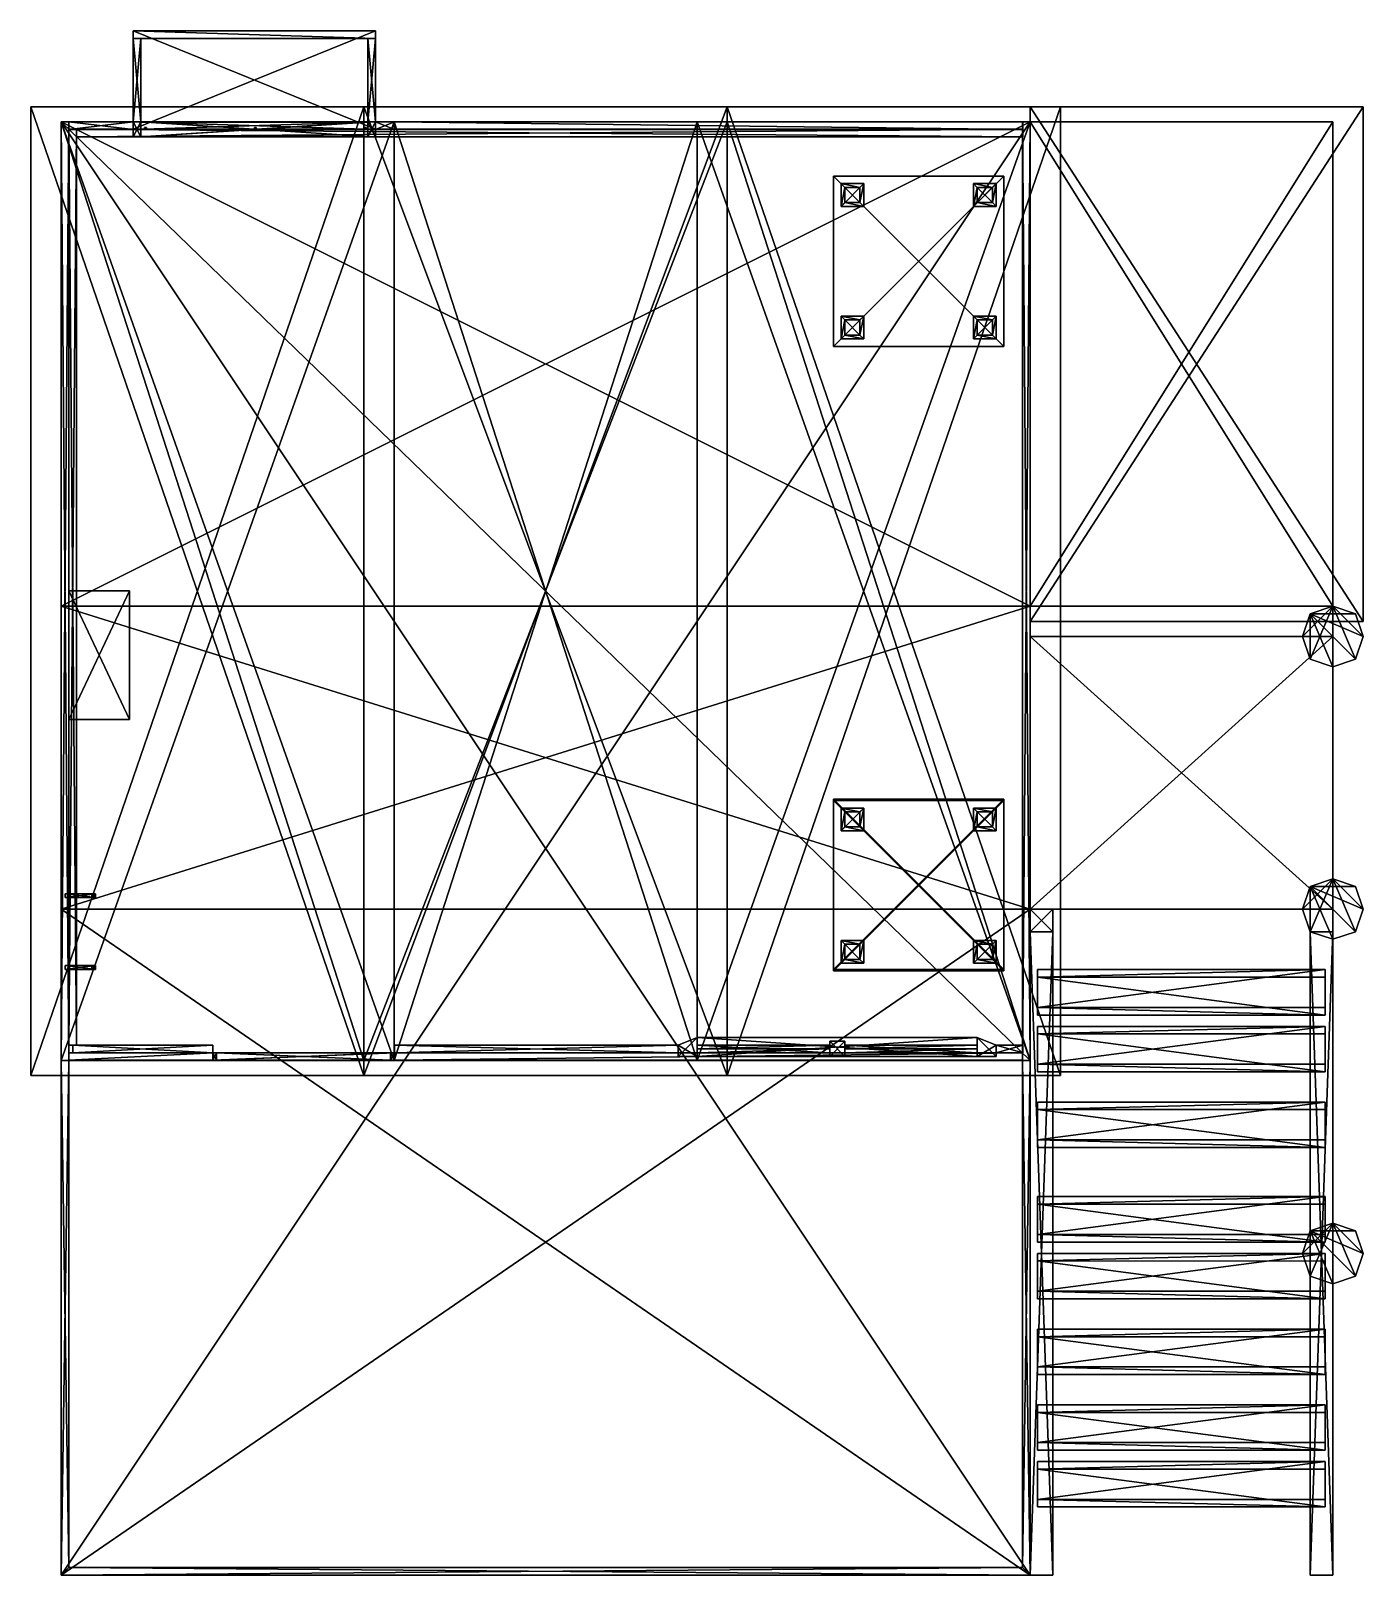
# Model space of a CAD drawing. Extents: x -137 to 215, y -152 to 256.
import ezdxf

# ---------------------------------------------------------------- set-up
doc = ezdxf.new("R2010")
doc.units = 0

msp = doc.modelspace()

# ---------------------------------------------------------------- meshes
at = {"layer": 'OBJECT000', "color": 50}
mesh = msp.add_polyface(dxfattribs=at)
corners = [(-42, -16, 154), (-42, -14, 154), (-41, -14, 154), (-41, -16, 154), (-42, -14, 66), (-42, -16, 66), (-41, -16, 66), (-41, -14, 66)]
mesh.append_faces([[corners[k] for k in face] for face in [(1, 3, 0), (5, 7, 4), (4, 0, 5), (6, 2, 7), (7, 1, 4), (5, 3, 6)]], dxfattribs={"vtx0": -1})
mesh.append_faces([[corners[k] for k in face] for face in [(1, 2, 3), (5, 6, 7), (4, 1, 0), (6, 3, 2), (7, 2, 1), (5, 0, 3)]], dxfattribs={"vtx2": -1})
at = {"layer": 'OBJECT001', "color": 50}
mesh = msp.add_polyface(dxfattribs=at)
corners = [(-89, -16, 154), (-89, -14, 154), (-88, -14, 154), (-88, -16, 154), (-89, -14, 66), (-89, -16, 66), (-88, -16, 66), (-88, -14, 66)]
mesh.append_faces([[corners[k] for k in face] for face in [(1, 3, 0), (5, 7, 4), (4, 0, 5), (6, 2, 7), (7, 1, 4), (5, 3, 6)]], dxfattribs={"vtx0": -1})
mesh.append_faces([[corners[k] for k in face] for face in [(1, 2, 3), (5, 6, 7), (4, 1, 0), (6, 3, 2), (7, 2, 1), (5, 0, 3)]], dxfattribs={"vtx2": -1})
at = {"layer": 'OBJECT002', "color": 50}
mesh = msp.add_polyface(dxfattribs=at)
corners = [(-88, -16, 154), (-88, -14, 154), (-42, -14, 154), (-42, -16, 154), (-88, -14, 153), (-88, -16, 153), (-42, -16, 153), (-42, -14, 153)]
mesh.append_faces([[corners[k] for k in face] for face in [(1, 3, 0), (5, 7, 4), (4, 0, 5), (6, 2, 7), (7, 1, 4), (5, 3, 6)]], dxfattribs={"vtx0": -1})
mesh.append_faces([[corners[k] for k in face] for face in [(1, 2, 3), (5, 6, 7), (4, 1, 0), (6, 3, 2), (7, 2, 1), (5, 0, 3)]], dxfattribs={"vtx2": -1})
at = {"layer": 'OBJECT003', "color": 50}
mesh = msp.add_polyface(dxfattribs=at)
corners = [(126.93927, 99.953003, 96), (126.940277, 235.953125, 96), (214.940002, 235.953125, 65), (214.940002, 99.953003, 65), (126.940277, 235.953125, 92), (126.93927, 99.953003, 92), (214.940002, 99.953003, 61), (214.940002, 235.953125, 61)]
mesh.append_faces([[corners[k] for k in face] for face in [(1, 3, 0), (5, 7, 4), (4, 0, 5), (6, 2, 7), (7, 1, 4), (5, 3, 6)]], dxfattribs={"vtx0": -1})
mesh.append_faces([[corners[k] for k in face] for face in [(1, 2, 3), (5, 6, 7), (4, 1, 0), (6, 3, 2), (7, 2, 1), (5, 0, 3)]], dxfattribs={"vtx2": -1})
at = {"layer": 'OBJECT004', "color": 50}
mesh = msp.add_polyface(dxfattribs=at)
corners = [(126.938995, 103.953033, 92), (126.940002, 231.953125, 92), (206.938049, 231.953125, 64), (206.937073, 103.95401, 64), (126.940002, 231.953125, 64), (126.938995, 103.953033, 64)]
mesh.append_faces([[corners[k] for k in face] for face in [(2, 1, 4), (3, 5, 0)]])
mesh.append_faces([[corners[k] for k in face] for face in [(1, 3, 0), (5, 2, 4), (4, 0, 5)]], dxfattribs={"vtx0": -1})
mesh.append_faces([[corners[k] for k in face] for face in [(1, 2, 3), (5, 3, 2), (4, 1, 0)]], dxfattribs={"vtx2": -1})
at = {"layer": 'OBJECT005', "color": 50}
mesh = msp.add_polyface(dxfattribs=at)
corners = [(46.94104, -16.048004, 220), (-49.06012, -16.048004, 220), (-49.06012, 231.953125, 220), (46.942017, 231.953125, 220), (126.941986, 231.953125, 192), (-129.059204, 231.953125, 192), (-129.059204, -16.048004, 192), (126.94104, -16.048004, 192)]
mesh.append_faces([[corners[k] for k in face] for face in [(1, 3, 0), (5, 7, 4), (4, 2, 5), (6, 0, 7), (5, 1, 6), (3, 7, 0)]], dxfattribs={"vtx0": -1})
mesh.append_faces([[corners[k] for k in face] for face in [(1, 2, 3), (5, 6, 7), (4, 3, 2), (6, 1, 0), (5, 2, 1), (3, 4, 7)]], dxfattribs={"vtx2": -1})
at = {"layer": 'OBJECT006', "color": 50}
mesh = msp.add_polyface(dxfattribs=at)
corners = [(46.939911, -20.048004, 224), (46.938904, 235.953125, 224), (134.940002, 235.953125, 193), (134.940002, -20.046997, 193), (46.938904, 235.953125, 220), (46.939911, -20.048004, 220), (134.940002, -20.046997, 189), (134.940002, 235.953125, 189)]
mesh.append_faces([[corners[k] for k in face] for face in [(1, 3, 0), (5, 7, 4), (4, 0, 5), (6, 2, 7), (7, 1, 4), (5, 3, 6)]], dxfattribs={"vtx0": -1})
mesh.append_faces([[corners[k] for k in face] for face in [(1, 2, 3), (5, 6, 7), (4, 1, 0), (6, 3, 2), (7, 2, 1), (5, 0, 3)]], dxfattribs={"vtx2": -1})
at = {"layer": 'OBJECT007', "color": 50}
mesh = msp.add_polyface(dxfattribs=at)
corners = [(-49.060089, -20.046997, 224), (-49.061096, 235.953125, 224), (46.940002, 235.953125, 224), (46.94101, -20.046997, 224), (-49.061096, 235.953125, 220), (-49.060089, -20.046997, 220), (46.94101, -20.046997, 220), (46.940002, 235.953125, 220)]
mesh.append_faces([[corners[k] for k in face] for face in [(1, 3, 0), (5, 7, 4), (4, 0, 5), (6, 2, 7), (7, 1, 4), (5, 3, 6)]], dxfattribs={"vtx0": -1})
mesh.append_faces([[corners[k] for k in face] for face in [(1, 2, 3), (5, 6, 7), (4, 1, 0), (6, 3, 2), (7, 2, 1), (5, 0, 3)]], dxfattribs={"vtx2": -1})
at = {"layer": 'OBJECT008', "color": 50}
mesh = msp.add_polyface(dxfattribs=at)
corners = [(-137.060974, -20.046875, 193), (-137.060974, 235.953003, 193), (-49.061096, 235.953003, 224), (-49.060089, -20.046875, 224), (-137.060974, 235.953003, 189), (-137.060974, -20.046875, 189), (-49.060089, -20.046875, 220), (-49.061096, 235.953003, 220)]
mesh.append_faces([[corners[k] for k in face] for face in [(1, 3, 0), (5, 7, 4), (6, 2, 7), (4, 0, 5), (5, 3, 6), (7, 1, 4)]], dxfattribs={"vtx0": -1})
mesh.append_faces([[corners[k] for k in face] for face in [(1, 2, 3), (5, 6, 7), (6, 3, 2), (4, 1, 0), (5, 0, 3), (7, 2, 1)]], dxfattribs={"vtx2": -1})
at = {"layer": 'OBJECT009', "color": 50}
mesh = msp.add_polyface(dxfattribs=at)
corners = [(124.941406, -150.049377, 96), (124.941406, -16.046814, 96), (126.940002, -16.046814, 96), (126.938995, -152.047989, 96), (124.941406, -16.046814, 64), (124.941406, -150.049377, 64), (126.938995, -152.047989, 64), (126.940002, -16.046814, 64)]
mesh.append_faces([[corners[k] for k in face] for face in [(1, 3, 0), (5, 7, 4), (4, 0, 5), (6, 2, 7), (7, 1, 4), (5, 3, 6)]], dxfattribs={"vtx0": -1})
mesh.append_faces([[corners[k] for k in face] for face in [(1, 2, 3), (5, 6, 7), (4, 1, 0), (6, 3, 2), (7, 2, 1), (5, 0, 3)]], dxfattribs={"vtx2": -1})
at = {"layer": 'OBJECT010', "color": 50}
mesh = msp.add_polyface(dxfattribs=at)
corners = [(-129.062622, -152.046997, 96), (-127.062622, -150.046997, 96), (124.939728, -150.046997, 96), (126.938721, -152.046997, 96), (-127.062622, -150.046997, 64), (-129.062622, -152.046997, 64), (126.938721, -152.046997, 64), (124.939728, -150.046997, 64)]
mesh.append_faces([[corners[k] for k in face] for face in [(1, 3, 0), (5, 7, 4), (4, 0, 5), (6, 2, 7), (7, 1, 4), (5, 3, 6)]], dxfattribs={"vtx0": -1})
mesh.append_faces([[corners[k] for k in face] for face in [(1, 2, 3), (5, 6, 7), (4, 1, 0), (6, 3, 2), (7, 2, 1), (5, 0, 3)]], dxfattribs={"vtx2": -1})
at = {"layer": 'OBJECT011', "color": 50}
mesh = msp.add_polyface(dxfattribs=at)
corners = [(-129.058716, -152.043671, 96), (-129.057739, -16.046875, 96), (-127.060974, -16.046875, 96), (-127.059998, -150.044968, 96), (-129.057739, -16.046875, 64), (-129.058716, -152.043671, 64), (-127.059998, -150.044968, 64), (-127.060974, -16.046875, 64)]
mesh.append_faces([[corners[k] for k in face] for face in [(1, 3, 0), (5, 7, 4), (4, 0, 5), (6, 2, 7), (7, 1, 4), (5, 3, 6)]], dxfattribs={"vtx0": -1})
mesh.append_faces([[corners[k] for k in face] for face in [(1, 2, 3), (5, 6, 7), (4, 1, 0), (6, 3, 2), (7, 2, 1), (5, 0, 3)]], dxfattribs={"vtx2": -1})
at = {"layer": 'OBJECT012', "color": 50}
mesh = msp.add_polyface(dxfattribs=at)
corners = [(-129.059265, -152.046997, -64), (-129.060242, 231.953125, -64), (126.940002, 231.953125, -64), (126.940002, -152.046997, -64), (-129.060242, 231.953125, -192), (-129.059265, -152.046997, -192), (126.940002, -152.046997, -192), (126.940002, 231.953125, -192)]
mesh.append_faces([[corners[k] for k in face] for face in [(1, 3, 0), (5, 7, 4), (4, 0, 5), (6, 2, 7), (7, 1, 4), (5, 3, 6)]], dxfattribs={"vtx0": -1})
mesh.append_faces([[corners[k] for k in face] for face in [(1, 2, 3), (5, 6, 7), (4, 1, 0), (6, 3, 2), (7, 2, 1), (5, 0, 3)]], dxfattribs={"vtx2": -1})
at = {"layer": 'OBJECT013', "color": 50}
mesh = msp.add_polyface(dxfattribs=at)
corners = [(126.939545, 103.953033, 64), (126.940552, 231.953125, 64), (206.940002, 231.953125, 64), (206.946045, 103.95401, 64), (126.940552, 231.953125, -64), (126.939545, 103.953033, -64), (206.946045, 103.95401, -64), (206.940002, 231.953125, -64)]
mesh.append_faces([[corners[k] for k in face] for face in [(1, 3, 0), (5, 7, 4), (4, 0, 5), (6, 2, 7), (7, 1, 4), (5, 3, 6)]], dxfattribs={"vtx0": -1})
mesh.append_faces([[corners[k] for k in face] for face in [(1, 2, 3), (5, 6, 7), (4, 1, 0), (6, 3, 2), (7, 2, 1), (5, 0, 3)]], dxfattribs={"vtx2": -1})
at = {"layer": 'OBJECT014', "color": 50}
mesh = msp.add_polyface(dxfattribs=at)
corners = [(126.939545, 103.953033, -64), (126.940552, 231.953125, -64), (206.940002, 231.953125, -64), (206.946045, 103.95401, -64), (126.940552, 231.953125, -224), (126.939545, 103.953033, -224), (206.946045, 103.95401, -224), (206.940002, 231.953125, -224)]
mesh.append_faces([[corners[k] for k in face] for face in [(1, 3, 0), (5, 7, 4), (4, 0, 5), (6, 2, 7), (7, 1, 4), (5, 3, 6)]], dxfattribs={"vtx0": -1})
mesh.append_faces([[corners[k] for k in face] for face in [(1, 2, 3), (5, 6, 7), (4, 1, 0), (6, 3, 2), (7, 2, 1), (5, 0, 3)]], dxfattribs={"vtx2": -1})
at = {"layer": 'OBJECT015', "color": 50}
mesh = msp.add_polyface(dxfattribs=at)
corners = [(-129.0625, 103.953003, 64), (-129.0625, 231.953125, 64), (126.939972, 231.953125, 64), (126.938965, 103.953003, 64), (-129.0625, 231.953125, -64), (-129.0625, 103.953003, -64), (126.938965, 103.953003, -64), (126.939972, 231.953125, -64)]
mesh.append_faces([[corners[k] for k in face] for face in [(1, 3, 0), (5, 7, 4), (4, 0, 5), (6, 2, 7), (7, 1, 4), (5, 3, 6)]], dxfattribs={"vtx0": -1})
mesh.append_faces([[corners[k] for k in face] for face in [(1, 2, 3), (5, 6, 7), (4, 1, 0), (6, 3, 2), (7, 2, 1), (5, 0, 3)]], dxfattribs={"vtx2": -1})
at = {"layer": 'OBJECT016', "color": 50}
mesh = msp.add_polyface(dxfattribs=at)
corners = [(-129.061218, 23.952026, 64), (-129.060242, 103.953125, 64), (126.938995, 103.953125, 64), (126.940002, 23.953033, 64), (-129.060242, 103.953125, -64), (-129.061218, 23.952026, -64), (126.940002, 23.953033, -64), (126.938995, 103.953125, -64)]
mesh.append_faces([[corners[k] for k in face] for face in [(1, 3, 0), (5, 7, 4), (4, 0, 5), (6, 2, 7), (7, 1, 4), (5, 3, 6)]], dxfattribs={"vtx0": -1})
mesh.append_faces([[corners[k] for k in face] for face in [(1, 2, 3), (5, 6, 7), (4, 1, 0), (6, 3, 2), (7, 2, 1), (5, 0, 3)]], dxfattribs={"vtx2": -1})
at = {"layer": 'OBJECT017', "color": 50}
mesh = msp.add_polyface(dxfattribs=at)
corners = [(-129.058594, -152.046875, 64), (-129.058594, 23.952026, 64), (126.940033, 23.953033, 64), (126.939026, -152.046875, 64), (-129.058594, 23.952026, -64), (-129.058594, -152.046875, -64), (126.939026, -152.046875, -64), (126.940033, 23.953033, -64)]
mesh.append_faces([[corners[k] for k in face] for face in [(1, 3, 0), (5, 7, 4), (4, 0, 5), (6, 2, 7), (5, 3, 6), (7, 1, 4)]], dxfattribs={"vtx0": -1})
mesh.append_faces([[corners[k] for k in face] for face in [(1, 2, 3), (5, 6, 7), (4, 1, 0), (6, 3, 2), (5, 0, 3), (7, 2, 1)]], dxfattribs={"vtx2": -1})
at = {"layer": 'OBJECT018', "color": 50}
mesh = msp.add_polyface(dxfattribs=at)
corners = [(128.941772, -119.047272, -142), (128.940796, -109.047455, -136), (204.940002, -109.047455, -136), (204.940002, -119.04892, -142), (128.938843, -107.045715, -139), (128.93988, -117.046417, -145), (204.940002, -117.04715, -145), (204.940002, -107.045715, -139)]
mesh.append_faces([[corners[k] for k in face] for face in [(1, 3, 0), (5, 7, 4), (4, 0, 5), (6, 2, 7), (7, 1, 4), (5, 3, 6)]], dxfattribs={"vtx0": -1})
mesh.append_faces([[corners[k] for k in face] for face in [(1, 2, 3), (5, 6, 7), (4, 1, 0), (6, 3, 2), (7, 2, 1), (5, 0, 3)]], dxfattribs={"vtx2": -1})
at = {"layer": 'OBJECT019', "color": 50}
mesh = msp.add_polyface(dxfattribs=at)
corners = [(128.936768, -99.038269, -130), (128.937744, -89.047852, -124), (204.940979, -89.048035, -124), (204.940002, -99.038513, -130), (128.938782, -87.04776, -127), (128.937744, -97.047455, -133), (204.940002, -97.047241, -133), (204.940979, -87.047546, -127)]
mesh.append_faces([[corners[k] for k in face] for face in [(1, 3, 0), (5, 7, 4), (0, 4, 1), (6, 2, 7), (7, 1, 4), (5, 3, 6)]], dxfattribs={"vtx0": -1})
mesh.append_faces([[corners[k] for k in face] for face in [(1, 2, 3), (5, 6, 7), (0, 5, 4), (6, 3, 2), (7, 2, 1), (5, 0, 3)]], dxfattribs={"vtx2": -1})
at = {"layer": 'OBJECT020', "color": 50}
mesh = msp.add_polyface(dxfattribs=at)
corners = [(128.941406, -134.046387, -151), (128.941406, -124.045105, -145), (204.940002, -124.045105, -145), (204.940002, -134.045685, -151), (128.941406, -122.047699, -148), (128.941406, -132.048615, -154), (204.940002, -132.047913, -154), (204.940002, -122.047699, -148)]
mesh.append_faces([[corners[k] for k in face] for face in [(1, 3, 0), (5, 7, 4), (4, 0, 5), (6, 2, 7), (7, 1, 4), (5, 3, 6)]], dxfattribs={"vtx0": -1})
mesh.append_faces([[corners[k] for k in face] for face in [(1, 2, 3), (5, 6, 7), (4, 1, 0), (6, 3, 2), (7, 2, 1), (5, 0, 3)]], dxfattribs={"vtx2": -1})
at = {"layer": 'OBJECT021', "color": 50}
mesh = msp.add_polyface(dxfattribs=at)
corners = [(128.939087, -79.048248, -118), (128.940063, -69.042023, -112), (204.942017, -69.048706, -112), (204.940002, -79.048248, -118), (128.940125, -67.049438, -115), (128.939087, -77.04834, -121), (204.940002, -77.04834, -121), (204.942017, -67.052795, -115)]
mesh.append_faces([[corners[k] for k in face] for face in [(1, 3, 0), (5, 7, 4), (4, 0, 5), (6, 2, 7), (7, 1, 4), (5, 3, 6)]], dxfattribs={"vtx0": -1})
mesh.append_faces([[corners[k] for k in face] for face in [(1, 2, 3), (5, 6, 7), (4, 1, 0), (6, 3, 2), (7, 2, 1), (5, 0, 3)]], dxfattribs={"vtx2": -1})
at = {"layer": 'OBJECT022', "color": 50}
mesh = msp.add_polyface(dxfattribs=at)
corners = [(128.941406, -64.047302, -109), (128.941406, -54.046082, -103), (204.940002, -54.046082, -103), (204.940979, -64.047302, -109), (128.941406, -52.046417, -106), (128.941406, -62.047699, -112), (204.940979, -62.047699, -112), (204.940002, -52.046417, -106)]
mesh.append_faces([[corners[k] for k in face] for face in [(1, 3, 0), (5, 7, 4), (4, 0, 5), (6, 2, 7), (7, 1, 4), (5, 3, 6)]], dxfattribs={"vtx0": -1})
mesh.append_faces([[corners[k] for k in face] for face in [(1, 2, 3), (5, 6, 7), (4, 1, 0), (6, 3, 2), (7, 2, 1), (5, 0, 3)]], dxfattribs={"vtx2": -1})
at = {"layer": 'OBJECT023', "color": 50}
mesh = msp.add_polyface(dxfattribs=at)
corners = [(128.938354, -39.046356, -94), (128.939392, -29.0495, -88), (204.940002, -29.049042, -88), (204.940002, -39.047302, -94), (128.939697, -27.051117, -91), (128.938721, -37.047638, -97), (204.940002, -37.047668, -97), (204.940002, -27.049652, -91)]
mesh.append_faces([[corners[k] for k in face] for face in [(1, 3, 0), (5, 7, 4), (4, 0, 5), (2, 6, 3), (7, 1, 4), (5, 3, 6)]], dxfattribs={"vtx0": -1})
mesh.append_faces([[corners[k] for k in face] for face in [(1, 2, 3), (5, 6, 7), (4, 1, 0), (2, 7, 6), (7, 2, 1), (5, 0, 3)]], dxfattribs={"vtx2": -1})
at = {"layer": 'OBJECT024', "color": 50}
mesh = msp.add_polyface(dxfattribs=at)
corners = [(128.93927, -19.046753, -82), (128.940308, -9.046814, -76), (204.940002, -9.046814, -76), (204.940002, -19.046021, -82), (128.941284, -7.047455, -79), (128.940247, -17.047699, -85), (204.940002, -17.046967, -85), (204.940002, -7.047455, -79)]
mesh.append_faces([[corners[k] for k in face] for face in [(1, 3, 0), (5, 7, 4), (4, 0, 5), (6, 2, 7), (7, 1, 4), (5, 3, 6)]], dxfattribs={"vtx0": -1})
mesh.append_faces([[corners[k] for k in face] for face in [(1, 2, 3), (5, 6, 7), (4, 1, 0), (6, 3, 2), (7, 2, 1), (5, 0, 3)]], dxfattribs={"vtx2": -1})
at = {"layer": 'OBJECT025', "color": 50}
mesh = msp.add_polyface(dxfattribs=at)
corners = [(128.9375, -4.047485, -73), (128.9375, 5.946899, -67), (204.94104, 5.946472, -67), (204.94104, -4.049164, -73), (128.9375, 7.952667, -70), (128.9375, -2.047058, -76), (204.940002, -2.046814, -76), (204.940002, 7.953217, -70)]
mesh.append_faces([[corners[k] for k in face] for face in [(1, 3, 0), (5, 7, 4), (4, 0, 5), (2, 6, 3), (7, 1, 4), (5, 3, 6)]], dxfattribs={"vtx0": -1})
mesh.append_faces([[corners[k] for k in face] for face in [(1, 2, 3), (5, 6, 7), (4, 1, 0), (2, 7, 6), (7, 2, 1), (5, 0, 3)]], dxfattribs={"vtx2": -1})
at = {"layer": 'OBJECT026', "color": 50}
mesh = msp.add_polyface(dxfattribs=at)
corners = [(126.941406, -152.046997, -166), (126.941406, 17.953125, -64), (132.938965, 17.953125, -64), (132.938965, -152.046997, -166), (126.941406, 17.953125, -68), (126.941406, -152.046997, -170), (132.938965, -152.046997, -170), (132.938965, 17.953125, -68)]
mesh.append_faces([[corners[k] for k in face] for face in [(1, 3, 0), (5, 7, 4), (4, 0, 5), (6, 2, 7), (7, 1, 4), (3, 5, 0)]], dxfattribs={"vtx0": -1})
mesh.append_faces([[corners[k] for k in face] for face in [(1, 2, 3), (5, 6, 7), (4, 1, 0), (6, 3, 2), (7, 2, 1), (3, 6, 5)]], dxfattribs={"vtx2": -1})
at = {"layer": 'OBJECT027', "color": 50}
mesh = msp.add_polyface(dxfattribs=at)
corners = [(126.939972, 17.953003, -64), (126.940979, 23.953125, -64), (132.940002, 23.953125, -64), (132.940002, 17.953003, -64), (126.940979, 23.953125, -68), (126.939972, 17.953003, -68), (132.940002, 17.953003, -68), (132.940002, 23.953125, -68)]
mesh.append_faces([[corners[k] for k in face] for face in [(1, 3, 0), (5, 7, 4), (4, 0, 5), (6, 2, 7), (7, 1, 4), (5, 3, 6)]], dxfattribs={"vtx0": -1})
mesh.append_faces([[corners[k] for k in face] for face in [(1, 2, 3), (5, 6, 7), (4, 1, 0), (6, 3, 2), (7, 2, 1), (5, 0, 3)]], dxfattribs={"vtx2": -1})
at = {"layer": 'OBJECT028', "color": 50}
mesh = msp.add_polyface(dxfattribs=at)
corners = [(200.9375, -152.048004, -166), (200.9375, 17.953125, -64), (206.938965, 17.953125, -64), (206.938965, -152.046997, -166), (200.9375, 17.953125, -68), (200.9375, -152.048004, -170), (206.938965, -152.046997, -170), (206.938965, 17.953125, -68)]
mesh.append_faces([[corners[k] for k in face] for face in [(1, 3, 0), (5, 7, 4), (4, 0, 5), (6, 2, 7), (1, 7, 2), (5, 3, 6)]], dxfattribs={"vtx0": -1})
mesh.append_faces([[corners[k] for k in face] for face in [(1, 2, 3), (5, 6, 7), (4, 1, 0), (6, 3, 2), (1, 4, 7), (5, 0, 3)]], dxfattribs={"vtx2": -1})
at = {"layer": 'OBJECT029', "color": 50}
mesh = msp.add_polyface(dxfattribs=at)
corners = [(126.941406, 23.953003, -64), (126.941406, 95.953125, -64), (206.940002, 95.953125, -64), (206.938965, 23.951996, -64), (126.941406, 95.953125, -68), (126.941406, 23.953003, -68), (206.938965, 23.951996, -68), (206.940002, 95.953125, -68)]
mesh.append_faces([[corners[k] for k in face] for face in [(1, 3, 0), (5, 7, 4), (4, 0, 5), (6, 2, 7), (7, 1, 4), (5, 3, 6)]], dxfattribs={"vtx0": -1})
mesh.append_faces([[corners[k] for k in face] for face in [(1, 2, 3), (5, 6, 7), (4, 1, 0), (6, 3, 2), (7, 2, 1), (5, 0, 3)]], dxfattribs={"vtx2": -1})
at = {"layer": 'OBJECT030', "color": 50}
mesh = msp.add_polyface(dxfattribs=at)
corners = [(198.939575, 23.954254, -32), (200.940308, 29.952484, -32), (206.94043, 31.952515, -32), (212.940369, 29.951874, -32), (214.940186, 23.952484, -32), (212.940002, 17.953003, -32), (206.940063, 15.953003, -32), (200.940125, 17.952637, -32), (212.940369, 29.951874, -224), (206.94043, 31.952515, -224), (200.940308, 29.952484, -224), (198.939575, 23.954254, -224), (200.940125, 17.952637, -224), (206.940063, 15.953003, -224), (212.940002, 17.953003, -224), (214.940186, 23.952484, -224)]
mesh.append_faces([[corners[k] for k in face] for face in [(1, 7, 0), (9, 15, 8), (10, 0, 11), (9, 1, 10), (8, 2, 9), (15, 3, 8), (14, 4, 15), (13, 5, 14), (12, 6, 13), (11, 7, 12)]], dxfattribs={"vtx0": -1})
mesh.append_faces([[corners[k] for k in face] for face in [(1, 3, 4), (1, 4, 5), (1, 5, 6), (1, 6, 7), (9, 11, 12), (9, 12, 13), (9, 13, 14), (9, 14, 15)]], dxfattribs={"vtx0": -1, "vtx2": -1})
mesh.append_faces([[corners[k] for k in face] for face in [(1, 2, 3), (9, 10, 11), (10, 1, 0), (9, 2, 1), (8, 3, 2), (15, 4, 3), (14, 5, 4), (13, 6, 5), (12, 7, 6), (11, 0, 7)]], dxfattribs={"vtx2": -1})
at = {"layer": 'OBJECT031', "color": 50}
mesh = msp.add_polyface(dxfattribs=at)
corners = [(198.939514, -67.044556, -80), (200.939331, -61.048218, -80), (206.942444, -59.046478, -80), (212.938599, -61.045868, -80), (214.939697, -67.050049, -80), (212.941162, -73.0466, -80), (206.940491, -75.046814, -80), (200.939758, -73.046234, -80), (212.938599, -61.045868, -224), (206.942444, -59.046478, -224), (200.939331, -61.048218, -224), (198.939514, -67.044556, -224), (200.939758, -73.046234, -224), (206.940491, -75.046814, -224), (212.941162, -73.0466, -224), (214.939697, -67.050049, -224)]
mesh.append_faces([[corners[k] for k in face] for face in [(1, 7, 0), (9, 15, 8), (10, 0, 11), (9, 1, 10), (8, 2, 9), (15, 3, 8), (14, 4, 15), (13, 5, 14), (12, 6, 13), (11, 7, 12)]], dxfattribs={"vtx0": -1})
mesh.append_faces([[corners[k] for k in face] for face in [(1, 3, 4), (1, 4, 5), (1, 5, 6), (1, 6, 7), (9, 11, 12), (9, 12, 13), (9, 13, 14), (9, 14, 15)]], dxfattribs={"vtx0": -1, "vtx2": -1})
mesh.append_faces([[corners[k] for k in face] for face in [(1, 2, 3), (9, 10, 11), (10, 1, 0), (9, 2, 1), (8, 3, 2), (15, 4, 3), (14, 5, 4), (13, 6, 5), (12, 7, 6), (11, 0, 7)]], dxfattribs={"vtx2": -1})
at = {"layer": 'OBJECT032', "color": 50}
mesh = msp.add_polyface(dxfattribs=at)
corners = [(198.94104, 95.949982, -16), (200.94104, 101.953094, -16), (206.945862, 103.953033, -16), (212.941101, 101.951599, -16), (214.940186, 95.952484, -16), (212.940002, 89.952972, -16), (206.939514, 87.95282, -16), (200.940002, 89.951996, -16), (212.941101, 101.951599, -224), (206.945862, 103.953033, -224), (200.94104, 101.953094, -224), (198.94104, 95.949982, -224), (200.940002, 89.951996, -224), (206.939514, 87.95282, -224), (212.940002, 89.952972, -224), (214.940186, 95.952484, -224)]
mesh.append_faces([[corners[k] for k in face] for face in [(1, 7, 0), (9, 15, 8), (10, 0, 11), (9, 1, 10), (8, 2, 9), (15, 3, 8), (14, 4, 15), (13, 5, 14), (12, 6, 13), (11, 7, 12)]], dxfattribs={"vtx0": -1})
mesh.append_faces([[corners[k] for k in face] for face in [(1, 3, 4), (1, 4, 5), (1, 5, 6), (1, 6, 7), (9, 11, 12), (9, 12, 13), (9, 13, 14), (9, 14, 15)]], dxfattribs={"vtx0": -1, "vtx2": -1})
mesh.append_faces([[corners[k] for k in face] for face in [(1, 2, 3), (9, 10, 11), (10, 1, 0), (9, 2, 1), (8, 3, 2), (15, 4, 3), (14, 5, 4), (13, 6, 5), (12, 7, 6), (11, 0, 7)]], dxfattribs={"vtx2": -1})
at = {"layer": 'OBJECT033', "color": 50}
mesh = msp.add_polyface(dxfattribs=at)
corners = [(38.940002, 231.952087, 64), (-41.058594, 231.953064, 64), (-41.058594, -16.04599, 64), (38.940002, -16.046997, 64), (-41.058594, 231.953979, 66), (38.940002, 231.953003, 66), (38.940002, -16.046997, 66), (-41.058594, -16.04599, 66)]
mesh.append_faces([[corners[k] for k in face] for face in [(1, 3, 0), (1, 5, 4), (3, 7, 6), (2, 4, 7), (0, 6, 5), (7, 5, 6)]], dxfattribs={"vtx0": -1})
mesh.append_faces([[corners[k] for k in face] for face in [(1, 2, 3), (1, 0, 5), (3, 2, 7), (2, 1, 4), (0, 3, 6), (7, 4, 5)]], dxfattribs={"vtx2": -1})
at = {"layer": 'OBJECT034', "color": 50}
mesh = msp.add_polyface(dxfattribs=at)
corners = [(-41, 231.953979, 190), (-41, 231.953979, 66), (125, 231.953003, 66), (125, 231.953003, 190), (-41, 229.953979, 66), (-41, 229.953979, 190), (125, 229.953003, 66), (125, 229.953003, 190)]
mesh.append_faces([[corners[k] for k in face] for face in [(1, 3, 0), (1, 5, 4), (2, 7, 3), (0, 7, 5), (1, 6, 2), (6, 5, 7)]], dxfattribs={"vtx0": -1})
mesh.append_faces([[corners[k] for k in face] for face in [(1, 2, 3), (1, 0, 5), (2, 6, 7), (0, 3, 7), (1, 4, 6), (6, 4, 5)]], dxfattribs={"vtx2": -1})
at = {"layer": 'OBJECT035', "color": 50}
mesh = msp.add_polyface(dxfattribs=at)
corners = [(38.940002, -16.046997, 192), (-41.058594, -16.04599, 192), (-41.058594, 231.953064, 192), (38.940002, 231.952087, 192), (38.940002, 231.953003, 190), (-41.058594, 231.953979, 190), (-41.058594, -16.04599, 190), (38.940002, -16.046997, 190)]
mesh.append_faces([[corners[k] for k in face] for face in [(1, 3, 0), (3, 5, 4), (1, 7, 6), (2, 6, 5), (0, 4, 7), (5, 7, 4)]], dxfattribs={"vtx0": -1})
mesh.append_faces([[corners[k] for k in face] for face in [(1, 2, 3), (3, 2, 5), (1, 0, 7), (2, 1, 6), (0, 3, 4), (5, 6, 7)]], dxfattribs={"vtx2": -1})
at = {"layer": 'OBJECT036', "color": 50}
mesh = msp.add_polyface(dxfattribs=at)
corners = [(-40.940002, -16, 190), (-40.940002, -16, 154), (-89, -16, 154), (-89, -16, 190), (-89, -14, 154), (-89, -14, 190), (-40.940002, -14, 190), (-40.940002, -14, 154)]
mesh.append_faces([[corners[k] for k in face] for face in [(1, 3, 0), (2, 5, 3), (0, 7, 1), (3, 6, 0), (4, 6, 5), (2, 7, 4)]], dxfattribs={"vtx0": -1})
mesh.append_faces([[corners[k] for k in face] for face in [(1, 2, 3), (2, 4, 5), (0, 6, 7), (3, 5, 6), (4, 7, 6), (2, 1, 7)]], dxfattribs={"vtx2": -1})
at = {"layer": 'OBJECT037', "color": 50}
mesh = msp.add_polyface(dxfattribs=at)
corners = [(38.940002, -16.046997, 64), (126.939087, -16.04599, 64), (126.940094, 231.953125, 64), (38.940002, 231.952148, 64), (126.94101, 231.953125, 66), (126.940002, -16.04599, 66), (38.940002, 231.953003, 66), (38.940002, -16.046997, 66)]
mesh.append_faces([[corners[k] for k in face] for face in [(1, 3, 0), (2, 5, 4), (3, 4, 6), (1, 7, 5), (0, 6, 7), (4, 7, 6)]], dxfattribs={"vtx0": -1})
mesh.append_faces([[corners[k] for k in face] for face in [(1, 2, 3), (2, 1, 5), (3, 2, 4), (1, 0, 7), (0, 3, 6), (4, 5, 7)]], dxfattribs={"vtx2": -1})
at = {"layer": 'OBJECT038', "color": 50}
mesh = msp.add_polyface(dxfattribs=at)
corners = [(126.94101, 231.953125, 190), (126.94101, 231.953125, 66), (126.940002, -16.04599, 66), (126.940002, -16.04599, 190), (124.94101, 231.953979, 66), (124.94101, 231.953979, 190), (124.939972, -16.046021, 66), (124.939972, -16.046021, 190)]
mesh.append_faces([[corners[k] for k in face] for face in [(1, 3, 0), (1, 5, 4), (2, 7, 3), (0, 7, 5), (2, 4, 6), (6, 5, 7)]], dxfattribs={"vtx0": -1})
mesh.append_faces([[corners[k] for k in face] for face in [(1, 2, 3), (1, 0, 5), (2, 6, 7), (0, 3, 7), (2, 1, 4), (6, 4, 5)]], dxfattribs={"vtx2": -1})
at = {"layer": 'OBJECT039', "color": 50}
mesh = msp.add_polyface(dxfattribs=at)
corners = [(124.940002, -16, 66), (-41, -16, 66), (-41, -16, 190), (124.940002, -16, 190), (-41, -14, 66), (-41, -14, 190), (124.940002, -14, 190), (124.940002, -14, 66)]
mesh.append_faces([[corners[k] for k in face] for face in [(1, 3, 0), (1, 5, 2), (2, 6, 3), (1, 7, 4), (0, 6, 7), (4, 6, 5)]], dxfattribs={"vtx0": -1})
mesh.append_faces([[corners[k] for k in face] for face in [(1, 2, 3), (1, 4, 5), (2, 5, 6), (1, 0, 7), (0, 3, 6), (4, 7, 6)]], dxfattribs={"vtx2": -1})
at = {"layer": 'OBJECT040', "color": 50}
mesh = msp.add_polyface(dxfattribs=at)
corners = [(38.940002, 231.952148, 192), (126.940094, 231.953125, 192), (126.939087, -16.04599, 192), (38.940002, -16.046997, 192), (126.940002, -16.04599, 190), (126.94101, 231.953125, 190), (38.940002, 231.953003, 190), (38.940002, -16.046997, 190)]
mesh.append_faces([[corners[k] for k in face] for face in [(1, 3, 0), (2, 5, 4), (1, 6, 5), (3, 4, 7), (0, 7, 6), (4, 6, 7)]], dxfattribs={"vtx0": -1})
mesh.append_faces([[corners[k] for k in face] for face in [(1, 2, 3), (2, 1, 5), (1, 0, 6), (3, 2, 4), (0, 3, 7), (4, 5, 6)]], dxfattribs={"vtx2": -1})
at = {"layer": 'OBJECT041', "color": 50}
mesh = msp.add_polyface(dxfattribs=at)
corners = [(-41.059998, 231.954102, 64), (-129.058594, 231.953125, 64), (-129.058594, -16.046997, 64), (-41.059998, -16.046997, 64), (-129.059998, -16.046997, 66), (-129.059998, 231.953125, 66), (-41.059998, 231.953979, 66), (-41.059998, -16.046997, 66)]
mesh.append_faces([[corners[k] for k in face] for face in [(1, 3, 0), (2, 5, 4), (1, 6, 5), (3, 4, 7), (0, 7, 6), (4, 6, 7)]], dxfattribs={"vtx0": -1})
mesh.append_faces([[corners[k] for k in face] for face in [(1, 2, 3), (2, 1, 5), (1, 0, 6), (3, 2, 4), (0, 3, 7), (4, 5, 6)]], dxfattribs={"vtx2": -1})
at = {"layer": 'OBJECT042', "color": 50}
mesh = msp.add_polyface(dxfattribs=at)
corners = [(-129.059998, -16.046997, 190), (-129.059998, -16.046997, 66), (-129.059998, 231.953125, 66), (-129.059998, 231.953125, 190), (-127.059998, 231.953003, 66), (-127.059998, 231.953003, 190), (-127.059998, -16.046997, 66), (-127.059998, -16.046997, 190)]
mesh.append_faces([[corners[k] for k in face] for face in [(1, 3, 0), (2, 5, 3), (1, 7, 6), (0, 5, 7), (2, 6, 4), (4, 7, 5)]], dxfattribs={"vtx0": -1})
mesh.append_faces([[corners[k] for k in face] for face in [(1, 2, 3), (2, 4, 5), (1, 0, 7), (0, 3, 5), (2, 1, 6), (4, 6, 7)]], dxfattribs={"vtx2": -1})
at = {"layer": 'OBJECT043', "color": 50}
mesh = msp.add_polyface(dxfattribs=at)
corners = [(-88.941406, -16, 190), (-88.941406, -16, 66), (-127, -16, 66), (-127, -16, 190), (-88.940002, -14, 66), (-88.940002, -14, 190), (-127, -14, 190), (-127, -14, 66)]
mesh.append_faces([[corners[k] for k in face] for face in [(1, 3, 0), (1, 5, 4), (3, 5, 0), (2, 4, 7), (2, 6, 3), (4, 6, 7)]], dxfattribs={"vtx0": -1})
mesh.append_faces([[corners[k] for k in face] for face in [(1, 2, 3), (1, 0, 5), (3, 6, 5), (2, 1, 4), (2, 7, 6), (4, 5, 6)]], dxfattribs={"vtx2": -1})
at = {"layer": 'OBJECT044', "color": 50}
mesh = msp.add_polyface(dxfattribs=at)
corners = [(-41.059998, -16.046997, 192), (-129.058594, -16.046997, 192), (-129.058594, 231.953125, 192), (-41.059998, 231.954102, 192), (-129.059998, 231.953125, 190), (-129.059998, -16.046997, 190), (-41.059998, 231.953979, 190), (-41.059998, -16.046997, 190)]
mesh.append_faces([[corners[k] for k in face] for face in [(1, 3, 0), (2, 5, 4), (3, 4, 6), (1, 7, 5), (0, 6, 7), (4, 7, 6)]], dxfattribs={"vtx0": -1})
mesh.append_faces([[corners[k] for k in face] for face in [(1, 2, 3), (2, 1, 5), (3, 2, 4), (1, 0, 7), (0, 3, 6), (4, 5, 7)]], dxfattribs={"vtx2": -1})
at = {"layer": 'OBJECT045', "color": 50}
mesh = msp.add_polyface(dxfattribs=at)
corners = [(-46, 231.953979, 66), (-41, 231.953979, 66), (-41, 231.953979, 190), (-46, 231.953979, 190), (-41, 229.953979, 66), (-41, 229.953979, 190), (-46, 229.953979, 190), (-46, 229.953979, 66)]
mesh.append_faces([[corners[k] for k in face] for face in [(1, 3, 0), (1, 5, 2), (2, 6, 3), (0, 4, 1), (4, 6, 5), (0, 6, 7)]], dxfattribs={"vtx0": -1})
mesh.append_faces([[corners[k] for k in face] for face in [(1, 2, 3), (1, 4, 5), (2, 5, 6), (0, 7, 4), (4, 7, 6), (0, 3, 6)]], dxfattribs={"vtx2": -1})
at = {"layer": 'OBJECT046', "color": 50}
mesh = msp.add_polyface(dxfattribs=at)
corners = [(-127.058594, 231.953003, 66), (-110, 231.953003, 66), (-110, 231.953003, 190), (-127.058594, 231.953003, 190), (-110, 229.953003, 190), (-127.058594, 229.953003, 190), (-127.058594, 229.953003, 66), (-110, 229.953003, 66)]
mesh.append_faces([[corners[k] for k in face] for face in [(1, 3, 0), (5, 2, 4), (0, 7, 1), (0, 5, 6), (6, 4, 7), (1, 4, 2)]], dxfattribs={"vtx0": -1})
mesh.append_faces([[corners[k] for k in face] for face in [(1, 2, 3), (5, 3, 2), (0, 6, 7), (0, 3, 5), (6, 5, 4), (1, 7, 4)]], dxfattribs={"vtx2": -1})
at = {"layer": 'OBJECT047', "color": 50}
mesh = msp.add_polyface(dxfattribs=at)
corners = [(-110, 231.953003, 104), (-110, 231.953003, 66), (-46, 231.953979, 66), (-46, 231.953979, 104), (-110, 229.953003, 66), (-46, 229.953979, 66), (-46, 229.953979, 104), (-110, 229.953003, 104)]
mesh.append_faces([[corners[k] for k in face] for face in [(1, 3, 0), (1, 5, 2), (5, 7, 6), (4, 0, 7), (2, 6, 3), (7, 3, 6)]], dxfattribs={"vtx0": -1})
mesh.append_faces([[corners[k] for k in face] for face in [(1, 2, 3), (1, 4, 5), (5, 4, 7), (4, 1, 0), (2, 5, 6), (7, 0, 3)]], dxfattribs={"vtx2": -1})
at = {"layer": 'OBJECT048', "color": 50}
mesh = msp.add_polyface(dxfattribs=at)
corners = [(-46, 231.953979, 160), (-46, 231.953979, 190), (-110, 231.953003, 190), (-110, 231.953003, 160), (-46, 229.953979, 190), (-110, 229.953003, 190), (-110, 229.953003, 160), (-46, 229.953979, 160)]
mesh.append_faces([[corners[k] for k in face] for face in [(1, 3, 0), (5, 1, 4), (5, 7, 6), (2, 6, 3), (0, 4, 1), (3, 7, 0)]], dxfattribs={"vtx0": -1})
mesh.append_faces([[corners[k] for k in face] for face in [(1, 2, 3), (5, 2, 1), (5, 4, 7), (2, 5, 6), (0, 7, 4), (3, 6, 7)]], dxfattribs={"vtx2": -1})
at = {"layer": 'OBJECT049', "color": 50}
mesh = msp.add_polyface(dxfattribs=at)
corners = [(-48, 228.037048, 139.236771), (-108, 228.037048, 139.236771), (-108, 231.934082, 140), (-48, 231.934082, 140), (-48, 232, 139.759277), (-108, 232, 139.759277), (-108, 228.101929, 139), (-48, 228.101929, 139)]
mesh.append_faces([[corners[k] for k in face] for face in [(1, 3, 0), (5, 7, 4), (4, 2, 5), (6, 0, 7), (7, 3, 4), (1, 5, 2)]], dxfattribs={"vtx0": -1})
mesh.append_faces([[corners[k] for k in face] for face in [(1, 2, 3), (5, 6, 7), (4, 3, 2), (6, 1, 0), (7, 0, 3), (1, 6, 5)]], dxfattribs={"vtx2": -1})
at = {"layer": 'OBJECT050', "color": 50}
mesh = msp.add_polyface(dxfattribs=at)
corners = [(-48, 228.035828, 140.237503), (-108, 228.035828, 140.237503), (-108, 231.936829, 141), (-48, 231.936829, 141), (-48, 232, 140.758881), (-108, 232, 140.758881), (-108, 228.101013, 140), (-48, 228.101013, 140)]
mesh.append_faces([[corners[k] for k in face] for face in [(1, 3, 0), (5, 7, 4), (4, 2, 5), (6, 0, 7), (7, 3, 4), (1, 5, 2)]], dxfattribs={"vtx0": -1})
mesh.append_faces([[corners[k] for k in face] for face in [(1, 2, 3), (5, 6, 7), (4, 3, 2), (6, 1, 0), (7, 0, 3), (1, 6, 5)]], dxfattribs={"vtx2": -1})
at = {"layer": 'OBJECT051', "color": 50}
mesh = msp.add_polyface(dxfattribs=at)
corners = [(-48, 228.035339, 141.236771), (-108, 228.035339, 141.236771), (-108, 231.935059, 142), (-48, 231.935059, 142), (-48, 232, 141.757294), (-108, 232, 141.757294), (-108, 228.101257, 141), (-48, 228.101257, 141)]
mesh.append_faces([[corners[k] for k in face] for face in [(1, 3, 0), (5, 7, 4), (4, 2, 5), (6, 0, 7), (7, 3, 4), (1, 5, 2)]], dxfattribs={"vtx0": -1})
mesh.append_faces([[corners[k] for k in face] for face in [(1, 2, 3), (5, 6, 7), (4, 3, 2), (6, 1, 0), (7, 0, 3), (1, 6, 5)]], dxfattribs={"vtx2": -1})
at = {"layer": 'OBJECT052', "color": 50}
mesh = msp.add_polyface(dxfattribs=at)
corners = [(-48, 228.036438, 142.236572), (-108, 228.036438, 142.236572), (-108, 231.93512, 143), (-48, 231.93512, 143), (-48, 232, 142.758652), (-108, 232, 142.758652), (-108, 228.101135, 142), (-48, 228.101135, 142)]
mesh.append_faces([[corners[k] for k in face] for face in [(1, 3, 0), (5, 7, 4), (4, 2, 5), (6, 0, 7), (7, 3, 4), (1, 5, 2)]], dxfattribs={"vtx0": -1})
mesh.append_faces([[corners[k] for k in face] for face in [(1, 2, 3), (5, 6, 7), (4, 3, 2), (6, 1, 0), (7, 0, 3), (1, 6, 5)]], dxfattribs={"vtx2": -1})
at = {"layer": 'OBJECT053', "color": 50}
mesh = msp.add_polyface(dxfattribs=at)
corners = [(-48, 228.036621, 143.236206), (-108, 228.036621, 143.236206), (-108, 231.934937, 144), (-48, 231.934937, 144), (-48, 232, 143.75885), (-108, 232, 143.75885), (-108, 228.10199, 143), (-48, 228.10199, 143)]
mesh.append_faces([[corners[k] for k in face] for face in [(1, 3, 0), (5, 7, 4), (4, 2, 5), (6, 0, 7), (7, 3, 4), (1, 5, 2)]], dxfattribs={"vtx0": -1})
mesh.append_faces([[corners[k] for k in face] for face in [(1, 2, 3), (5, 6, 7), (4, 3, 2), (6, 1, 0), (7, 0, 3), (1, 6, 5)]], dxfattribs={"vtx2": -1})
at = {"layer": 'OBJECT054', "color": 50}
mesh = msp.add_polyface(dxfattribs=at)
corners = [(-48, 228, 144.240112), (-108, 228, 144.240112), (-108, 231.898865, 145), (-48, 231.898865, 145), (-48, 231.96405, 144.759979), (-108, 231.96405, 144.759979), (-108, 228.064148, 144), (-48, 228.064148, 144)]
mesh.append_faces([[corners[k] for k in face] for face in [(1, 3, 0), (5, 7, 4), (4, 2, 5), (6, 0, 7), (3, 7, 0), (5, 1, 6)]], dxfattribs={"vtx0": -1})
mesh.append_faces([[corners[k] for k in face] for face in [(1, 2, 3), (5, 6, 7), (4, 3, 2), (6, 1, 0), (3, 4, 7), (5, 2, 1)]], dxfattribs={"vtx2": -1})
at = {"layer": 'OBJECT055', "color": 50}
mesh = msp.add_polyface(dxfattribs=at)
corners = [(-48, 228, 145.239639), (-108, 228, 145.239639), (-108, 231.898132, 146), (-48, 231.898132, 146), (-48, 231.962769, 145.760971), (-108, 231.962769, 145.760971), (-108, 228.064941, 145), (-48, 228.064941, 145)]
mesh.append_faces([[corners[k] for k in face] for face in [(1, 3, 0), (5, 7, 4), (4, 2, 5), (6, 0, 7), (3, 7, 0), (5, 1, 6)]], dxfattribs={"vtx0": -1})
mesh.append_faces([[corners[k] for k in face] for face in [(1, 2, 3), (5, 6, 7), (4, 3, 2), (6, 1, 0), (3, 4, 7), (5, 2, 1)]], dxfattribs={"vtx2": -1})
at = {"layer": 'OBJECT056', "color": 50}
mesh = msp.add_polyface(dxfattribs=at)
corners = [(-48, 228, 146.239975), (-108, 228, 146.239975), (-108, 231.898987, 147), (-48, 231.898987, 147), (-48, 231.965088, 146.758942), (-108, 231.965088, 146.758942), (-108, 228.06604, 146), (-48, 228.06604, 146)]
mesh.append_faces([[corners[k] for k in face] for face in [(1, 3, 0), (5, 7, 4), (4, 2, 5), (6, 0, 7), (7, 3, 4), (1, 5, 2)]], dxfattribs={"vtx0": -1})
mesh.append_faces([[corners[k] for k in face] for face in [(1, 2, 3), (5, 6, 7), (4, 3, 2), (6, 1, 0), (7, 0, 3), (1, 6, 5)]], dxfattribs={"vtx2": -1})
at = {"layer": 'OBJECT057', "color": 50}
mesh = msp.add_polyface(dxfattribs=at)
corners = [(-48, 228, 147.239746), (-108, 228, 147.239746), (-108, 231.89978, 148), (-48, 231.89978, 148), (-48, 231.965027, 147.760056), (-108, 231.965027, 147.760056), (-108, 228.064087, 147), (-48, 228.064087, 147)]
mesh.append_faces([[corners[k] for k in face] for face in [(1, 3, 0), (5, 7, 4), (4, 2, 5), (6, 0, 7), (7, 3, 4), (1, 5, 2)]], dxfattribs={"vtx0": -1})
mesh.append_faces([[corners[k] for k in face] for face in [(1, 2, 3), (5, 6, 7), (4, 3, 2), (6, 1, 0), (7, 0, 3), (1, 6, 5)]], dxfattribs={"vtx2": -1})
at = {"layer": 'OBJECT058', "color": 50}
mesh = msp.add_polyface(dxfattribs=at)
corners = [(-48, 228, 148.239822), (-108, 228, 148.239822), (-108, 231.898987, 149), (-48, 231.898987, 149), (-48, 231.964111, 148.759476), (-108, 231.964111, 148.759476), (-108, 228.06488, 148), (-48, 228.06488, 148)]
mesh.append_faces([[corners[k] for k in face] for face in [(1, 3, 0), (5, 7, 4), (4, 2, 5), (6, 0, 7), (7, 3, 4), (1, 5, 2)]], dxfattribs={"vtx0": -1})
mesh.append_faces([[corners[k] for k in face] for face in [(1, 2, 3), (5, 6, 7), (4, 3, 2), (6, 1, 0), (7, 0, 3), (1, 6, 5)]], dxfattribs={"vtx2": -1})
at = {"layer": 'OBJECT059', "color": 50}
mesh = msp.add_polyface(dxfattribs=at)
corners = [(-48, 228.035889, 149.240433), (-108, 228.035889, 149.240433), (-108, 231.934509, 150), (-48, 231.934509, 150), (-48, 232, 149.759979), (-108, 232, 149.759979), (-108, 228.101013, 149), (-48, 228.101013, 149)]
mesh.append_faces([[corners[k] for k in face] for face in [(1, 3, 0), (5, 7, 4), (4, 2, 5), (6, 0, 7), (7, 3, 4), (5, 1, 6)]], dxfattribs={"vtx0": -1})
mesh.append_faces([[corners[k] for k in face] for face in [(1, 2, 3), (5, 6, 7), (4, 3, 2), (6, 1, 0), (7, 0, 3), (5, 2, 1)]], dxfattribs={"vtx2": -1})
at = {"layer": 'OBJECT060', "color": 50}
mesh = msp.add_polyface(dxfattribs=at)
corners = [(-48, 228.035095, 150.239502), (-108, 228.035095, 150.239502), (-108, 231.93396, 151), (-48, 231.93396, 151), (-48, 232, 150.760223), (-108, 232, 150.760223), (-108, 228.098938, 150), (-48, 228.098938, 150)]
mesh.append_faces([[corners[k] for k in face] for face in [(1, 3, 0), (5, 7, 4), (4, 2, 5), (6, 0, 7), (7, 3, 4), (1, 5, 2)]], dxfattribs={"vtx0": -1})
mesh.append_faces([[corners[k] for k in face] for face in [(1, 2, 3), (5, 6, 7), (4, 3, 2), (6, 1, 0), (7, 0, 3), (1, 6, 5)]], dxfattribs={"vtx2": -1})
at = {"layer": 'OBJECT061', "color": 50}
mesh = msp.add_polyface(dxfattribs=at)
corners = [(-48, 228.038208, 151.239151), (-108, 228.038208, 151.239151), (-108, 231.935974, 152), (-48, 231.935974, 152), (-48, 232, 151.759674), (-108, 232, 151.759674), (-108, 228.103027, 151), (-48, 228.103027, 151)]
mesh.append_faces([[corners[k] for k in face] for face in [(1, 3, 0), (5, 7, 4), (4, 2, 5), (6, 0, 7), (7, 3, 4), (1, 5, 2)]], dxfattribs={"vtx0": -1})
mesh.append_faces([[corners[k] for k in face] for face in [(1, 2, 3), (5, 6, 7), (4, 3, 2), (6, 1, 0), (7, 0, 3), (1, 6, 5)]], dxfattribs={"vtx2": -1})
at = {"layer": 'OBJECT062', "color": 50}
mesh = msp.add_polyface(dxfattribs=at)
corners = [(-48, 228.036194, 152.240402), (-108, 228.036194, 152.240402), (-108, 231.934937, 153), (-48, 231.934937, 153), (-48, 232, 152.760117), (-108, 232, 152.760117), (-108, 228.101013, 152), (-48, 228.101013, 152)]
mesh.append_faces([[corners[k] for k in face] for face in [(1, 3, 0), (5, 7, 4), (4, 2, 5), (6, 0, 7), (7, 3, 4), (1, 5, 2)]], dxfattribs={"vtx0": -1})
mesh.append_faces([[corners[k] for k in face] for face in [(1, 2, 3), (5, 6, 7), (4, 3, 2), (6, 1, 0), (7, 0, 3), (1, 6, 5)]], dxfattribs={"vtx2": -1})
at = {"layer": 'OBJECT063', "color": 50}
mesh = msp.add_polyface(dxfattribs=at)
corners = [(-48, 228.038391, 153.23967), (-108, 228.038391, 153.23967), (-108, 231.935181, 154), (-48, 231.935181, 154), (-48, 232, 153.75946), (-108, 232, 153.75946), (-108, 228.103088, 153), (-48, 228.103088, 153)]
mesh.append_faces([[corners[k] for k in face] for face in [(1, 3, 0), (5, 7, 4), (4, 2, 5), (6, 0, 7), (3, 7, 0), (5, 1, 6)]], dxfattribs={"vtx0": -1})
mesh.append_faces([[corners[k] for k in face] for face in [(1, 2, 3), (5, 6, 7), (4, 3, 2), (6, 1, 0), (3, 4, 7), (5, 2, 1)]], dxfattribs={"vtx2": -1})
at = {"layer": 'OBJECT064', "color": 50}
mesh = msp.add_polyface(dxfattribs=at)
corners = [(-48, 228, 154.241257), (-108, 228, 154.241257), (-108, 231.899902, 155), (-48, 231.899902, 155), (-48, 231.963867, 154.760529), (-108, 231.963867, 154.760529), (-108, 228.065796, 154), (-48, 228.065796, 154)]
mesh.append_faces([[corners[k] for k in face] for face in [(1, 3, 0), (5, 7, 4), (4, 2, 5), (6, 0, 7), (3, 7, 0), (5, 1, 6)]], dxfattribs={"vtx0": -1})
mesh.append_faces([[corners[k] for k in face] for face in [(1, 2, 3), (5, 6, 7), (4, 3, 2), (6, 1, 0), (3, 4, 7), (5, 2, 1)]], dxfattribs={"vtx2": -1})
at = {"layer": 'OBJECT065', "color": 50}
mesh = msp.add_polyface(dxfattribs=at)
corners = [(-48, 228, 155.2397), (-108, 228, 155.2397), (-108, 231.900391, 156), (-48, 231.900391, 156), (-48, 231.964294, 155.760071), (-108, 231.964294, 155.760071), (-108, 228.065002, 155), (-48, 228.065002, 155)]
mesh.append_faces([[corners[k] for k in face] for face in [(1, 3, 0), (5, 7, 4), (4, 2, 5), (6, 0, 7), (3, 7, 0), (5, 1, 6)]], dxfattribs={"vtx0": -1})
mesh.append_faces([[corners[k] for k in face] for face in [(1, 2, 3), (5, 6, 7), (4, 3, 2), (6, 1, 0), (3, 4, 7), (5, 2, 1)]], dxfattribs={"vtx2": -1})
at = {"layer": 'OBJECT066', "color": 50}
mesh = msp.add_polyface(dxfattribs=at)
corners = [(-48, 228, 156.240005), (-108, 228, 156.240005), (-108, 231.900085, 157), (-48, 231.900085, 157), (-48, 231.964233, 156.760468), (-108, 231.964233, 156.760468), (-108, 228.064941, 156), (-48, 228.064941, 156)]
mesh.append_faces([[corners[k] for k in face] for face in [(1, 3, 0), (5, 7, 4), (4, 2, 5), (6, 0, 7), (7, 3, 4), (5, 1, 6)]], dxfattribs={"vtx0": -1})
mesh.append_faces([[corners[k] for k in face] for face in [(1, 2, 3), (5, 6, 7), (4, 3, 2), (6, 1, 0), (7, 0, 3), (5, 2, 1)]], dxfattribs={"vtx2": -1})
at = {"layer": 'OBJECT067', "color": 50}
mesh = msp.add_polyface(dxfattribs=at)
corners = [(-48, 228, 157.239639), (-108, 228, 157.239639), (-108, 231.900146, 158), (-48, 231.900146, 158), (-48, 231.966248, 157.760223), (-108, 231.966248, 157.760223), (-108, 228.065002, 157), (-48, 228.065002, 157)]
mesh.append_faces([[corners[k] for k in face] for face in [(1, 3, 0), (5, 7, 4), (4, 2, 5), (6, 0, 7), (7, 3, 4), (5, 1, 6)]], dxfattribs={"vtx0": -1})
mesh.append_faces([[corners[k] for k in face] for face in [(1, 2, 3), (5, 6, 7), (4, 3, 2), (6, 1, 0), (7, 0, 3), (5, 2, 1)]], dxfattribs={"vtx2": -1})
at = {"layer": 'OBJECT068', "color": 50}
mesh = msp.add_polyface(dxfattribs=at)
corners = [(-48, 228, 158.23996), (-108, 228, 158.23996), (-108, 231.899902, 159), (-48, 231.899902, 159), (-48, 231.962158, 158.759903), (-108, 231.962158, 158.759903), (-108, 228.064941, 158), (-48, 228.064941, 158)]
mesh.append_faces([[corners[k] for k in face] for face in [(1, 3, 0), (5, 7, 4), (4, 2, 5), (6, 0, 7), (7, 3, 4), (5, 1, 6)]], dxfattribs={"vtx0": -1})
mesh.append_faces([[corners[k] for k in face] for face in [(1, 2, 3), (5, 6, 7), (4, 3, 2), (6, 1, 0), (7, 0, 3), (5, 2, 1)]], dxfattribs={"vtx2": -1})
at = {"layer": 'OBJECT069', "color": 50}
mesh = msp.add_polyface(dxfattribs=at)
corners = [(-48, 228.035034, 129.236786), (-108, 228.035034, 129.236786), (-108, 231.935059, 130), (-48, 231.935059, 130), (-48, 232, 129.75972), (-108, 232, 129.75972), (-108, 228.099792, 129), (-48, 228.099792, 129)]
mesh.append_faces([[corners[k] for k in face] for face in [(1, 3, 0), (5, 7, 4), (4, 2, 5), (6, 0, 7), (7, 3, 4), (1, 5, 2)]], dxfattribs={"vtx0": -1})
mesh.append_faces([[corners[k] for k in face] for face in [(1, 2, 3), (5, 6, 7), (4, 3, 2), (6, 1, 0), (7, 0, 3), (1, 6, 5)]], dxfattribs={"vtx2": -1})
at = {"layer": 'OBJECT070', "color": 50}
mesh = msp.add_polyface(dxfattribs=at)
corners = [(-48, 228.036011, 130.236969), (-108, 228.036011, 130.236969), (-108, 231.934021, 131), (-48, 231.934021, 131), (-48, 232, 130.759094), (-108, 232, 130.759094), (-108, 228.101013, 130), (-48, 228.101013, 130)]
mesh.append_faces([[corners[k] for k in face] for face in [(1, 3, 0), (5, 7, 4), (4, 2, 5), (6, 0, 7), (7, 3, 4), (1, 5, 2)]], dxfattribs={"vtx0": -1})
mesh.append_faces([[corners[k] for k in face] for face in [(1, 2, 3), (5, 6, 7), (4, 3, 2), (6, 1, 0), (7, 0, 3), (1, 6, 5)]], dxfattribs={"vtx2": -1})
at = {"layer": 'OBJECT071', "color": 50}
mesh = msp.add_polyface(dxfattribs=at)
corners = [(-48, 228.03656, 131.23735), (-108, 228.03656, 131.23735), (-108, 231.933899, 132), (-48, 231.933899, 132), (-48, 232, 131.759201), (-108, 232, 131.759201), (-108, 228.101929, 131), (-48, 228.101929, 131)]
mesh.append_faces([[corners[k] for k in face] for face in [(1, 3, 0), (5, 7, 4), (4, 2, 5), (6, 0, 7), (7, 3, 4), (1, 5, 2)]], dxfattribs={"vtx0": -1})
mesh.append_faces([[corners[k] for k in face] for face in [(1, 2, 3), (5, 6, 7), (4, 3, 2), (6, 1, 0), (7, 0, 3), (1, 6, 5)]], dxfattribs={"vtx2": -1})
at = {"layer": 'OBJECT072', "color": 50}
mesh = msp.add_polyface(dxfattribs=at)
corners = [(-48, 228.036133, 132.237503), (-108, 228.036133, 132.237503), (-108, 231.93689, 133), (-48, 231.93689, 133), (-48, 232, 132.759857), (-108, 232, 132.759857), (-108, 228.10199, 132), (-48, 228.10199, 132)]
mesh.append_faces([[corners[k] for k in face] for face in [(1, 3, 0), (5, 7, 4), (4, 2, 5), (6, 0, 7), (7, 3, 4), (1, 5, 2)]], dxfattribs={"vtx0": -1})
mesh.append_faces([[corners[k] for k in face] for face in [(1, 2, 3), (5, 6, 7), (4, 3, 2), (6, 1, 0), (7, 0, 3), (1, 6, 5)]], dxfattribs={"vtx2": -1})
at = {"layer": 'OBJECT073', "color": 50}
mesh = msp.add_polyface(dxfattribs=at)
corners = [(-48, 228.036255, 133.237091), (-108, 228.036255, 133.237091), (-108, 231.935974, 134), (-48, 231.935974, 134), (-48, 232, 133.759216), (-108, 232, 133.759216), (-108, 228.101868, 133), (-48, 228.101868, 133)]
mesh.append_faces([[corners[k] for k in face] for face in [(1, 3, 0), (5, 7, 4), (4, 2, 5), (6, 0, 7), (7, 3, 4), (1, 5, 2)]], dxfattribs={"vtx0": -1})
mesh.append_faces([[corners[k] for k in face] for face in [(1, 2, 3), (5, 6, 7), (4, 3, 2), (6, 1, 0), (7, 0, 3), (1, 6, 5)]], dxfattribs={"vtx2": -1})
at = {"layer": 'OBJECT074', "color": 50}
mesh = msp.add_polyface(dxfattribs=at)
corners = [(-48, 228.035461, 134.23526), (-108, 228.035461, 134.23526), (-108, 231.934875, 135), (-48, 231.934875, 135), (-48, 232, 134.759552), (-108, 232, 134.759552), (-108, 228.099792, 134), (-48, 228.099792, 134)]
mesh.append_faces([[corners[k] for k in face] for face in [(1, 3, 0), (5, 7, 4), (4, 2, 5), (6, 0, 7), (7, 3, 4), (1, 5, 2)]], dxfattribs={"vtx0": -1})
mesh.append_faces([[corners[k] for k in face] for face in [(1, 2, 3), (5, 6, 7), (4, 3, 2), (6, 1, 0), (7, 0, 3), (1, 6, 5)]], dxfattribs={"vtx2": -1})
at = {"layer": 'OBJECT075', "color": 50}
mesh = msp.add_polyface(dxfattribs=at)
corners = [(-48, 228.035767, 135.236847), (-108, 228.035767, 135.236847), (-108, 231.935059, 136), (-48, 231.935059, 136), (-48, 232, 135.758774), (-108, 232, 135.758774), (-108, 228.101074, 135), (-48, 228.101074, 135)]
mesh.append_faces([[corners[k] for k in face] for face in [(1, 3, 0), (5, 7, 4), (4, 2, 5), (6, 0, 7), (7, 3, 4), (1, 5, 2)]], dxfattribs={"vtx0": -1})
mesh.append_faces([[corners[k] for k in face] for face in [(1, 2, 3), (5, 6, 7), (4, 3, 2), (6, 1, 0), (7, 0, 3), (1, 6, 5)]], dxfattribs={"vtx2": -1})
at = {"layer": 'OBJECT076', "color": 50}
mesh = msp.add_polyface(dxfattribs=at)
corners = [(-48, 228.034729, 136.236984), (-108, 228.034729, 136.236984), (-108, 231.935852, 137), (-48, 231.935852, 137), (-48, 232, 136.758347), (-108, 232, 136.758347), (-108, 228.099976, 136), (-48, 228.099976, 136)]
mesh.append_faces([[corners[k] for k in face] for face in [(1, 3, 0), (5, 7, 4), (4, 2, 5), (6, 0, 7), (7, 3, 4), (1, 5, 2)]], dxfattribs={"vtx0": -1})
mesh.append_faces([[corners[k] for k in face] for face in [(1, 2, 3), (5, 6, 7), (4, 3, 2), (6, 1, 0), (7, 0, 3), (1, 6, 5)]], dxfattribs={"vtx2": -1})
at = {"layer": 'OBJECT077', "color": 50}
mesh = msp.add_polyface(dxfattribs=at)
corners = [(-48, 228.035583, 137.237518), (-108, 228.035583, 137.237518), (-108, 231.933838, 138), (-48, 231.933838, 138), (-48, 232, 137.758759), (-108, 232, 137.758759), (-108, 228.101074, 137), (-48, 228.101074, 137)]
mesh.append_faces([[corners[k] for k in face] for face in [(1, 3, 0), (5, 7, 4), (4, 2, 5), (6, 0, 7), (7, 3, 4), (1, 5, 2)]], dxfattribs={"vtx0": -1})
mesh.append_faces([[corners[k] for k in face] for face in [(1, 2, 3), (5, 6, 7), (4, 3, 2), (6, 1, 0), (7, 0, 3), (1, 6, 5)]], dxfattribs={"vtx2": -1})
at = {"layer": 'OBJECT078', "color": 50}
mesh = msp.add_polyface(dxfattribs=at)
corners = [(-48, 228.035889, 138.236572), (-108, 228.035889, 138.236572), (-108, 231.936096, 139), (-48, 231.936096, 139), (-48, 232, 138.758179), (-108, 232, 138.758179), (-108, 228.099915, 138), (-48, 228.099915, 138)]
mesh.append_faces([[corners[k] for k in face] for face in [(1, 3, 0), (5, 7, 4), (4, 2, 5), (6, 0, 7), (7, 3, 4), (1, 5, 2)]], dxfattribs={"vtx0": -1})
mesh.append_faces([[corners[k] for k in face] for face in [(1, 2, 3), (5, 6, 7), (4, 3, 2), (6, 1, 0), (7, 0, 3), (1, 6, 5)]], dxfattribs={"vtx2": -1})
at = {"layer": 'OBJECT079', "color": 50}
mesh = msp.add_polyface(dxfattribs=at)
corners = [(-48, 228.035645, 124.23732), (-108, 228.035645, 124.23732), (-108, 231.93689, 125), (-48, 231.93689, 125), (-48, 232, 124.758865), (-108, 232, 124.758865), (-108, 228.101013, 124), (-48, 228.101013, 124)]
mesh.append_faces([[corners[k] for k in face] for face in [(1, 3, 0), (5, 7, 4), (4, 2, 5), (6, 0, 7), (7, 3, 4), (1, 5, 2)]], dxfattribs={"vtx0": -1})
mesh.append_faces([[corners[k] for k in face] for face in [(1, 2, 3), (5, 6, 7), (4, 3, 2), (6, 1, 0), (7, 0, 3), (1, 6, 5)]], dxfattribs={"vtx2": -1})
at = {"layer": 'OBJECT080', "color": 50}
mesh = msp.add_polyface(dxfattribs=at)
corners = [(-48, 228.035034, 125.23674), (-108, 228.035034, 125.23674), (-108, 231.936035, 126), (-48, 231.936035, 126), (-48, 232, 125.757858), (-108, 232, 125.757858), (-108, 228.099976, 125), (-48, 228.099976, 125)]
mesh.append_faces([[corners[k] for k in face] for face in [(1, 3, 0), (5, 7, 4), (4, 2, 5), (6, 0, 7), (7, 3, 4), (1, 5, 2)]], dxfattribs={"vtx0": -1})
mesh.append_faces([[corners[k] for k in face] for face in [(1, 2, 3), (5, 6, 7), (4, 3, 2), (6, 1, 0), (7, 0, 3), (1, 6, 5)]], dxfattribs={"vtx2": -1})
at = {"layer": 'OBJECT081', "color": 50}
mesh = msp.add_polyface(dxfattribs=at)
corners = [(-48, 228, 126.23819), (-108, 228, 126.23819), (-108, 231.898926, 127), (-48, 231.898926, 127), (-48, 231.964233, 126.758087), (-108, 231.964233, 126.758087), (-108, 228.064026, 126), (-48, 228.064026, 126)]
mesh.append_faces([[corners[k] for k in face] for face in [(1, 3, 0), (5, 7, 4), (4, 2, 5), (6, 0, 7), (7, 3, 4), (1, 5, 2)]], dxfattribs={"vtx0": -1})
mesh.append_faces([[corners[k] for k in face] for face in [(1, 2, 3), (5, 6, 7), (4, 3, 2), (6, 1, 0), (7, 0, 3), (1, 6, 5)]], dxfattribs={"vtx2": -1})
at = {"layer": 'OBJECT082', "color": 50}
mesh = msp.add_polyface(dxfattribs=at)
corners = [(-48, 228, 127.236725), (-108, 228, 127.236725), (-108, 231.899109, 128), (-48, 231.899109, 128), (-48, 231.96405, 127.758881), (-108, 231.96405, 127.758881), (-108, 228.065002, 127), (-48, 228.065002, 127)]
mesh.append_faces([[corners[k] for k in face] for face in [(1, 3, 0), (5, 7, 4), (4, 2, 5), (6, 0, 7), (7, 3, 4), (1, 5, 2)]], dxfattribs={"vtx0": -1})
mesh.append_faces([[corners[k] for k in face] for face in [(1, 2, 3), (5, 6, 7), (4, 3, 2), (6, 1, 0), (7, 0, 3), (1, 6, 5)]], dxfattribs={"vtx2": -1})
at = {"layer": 'OBJECT083', "color": 50}
mesh = msp.add_polyface(dxfattribs=at)
corners = [(-48, 228, 128.236847), (-108, 228, 128.236847), (-108, 231.899963, 129), (-48, 231.899963, 129), (-48, 231.965027, 128.759094), (-108, 231.965027, 128.759094), (-108, 228.065979, 128), (-48, 228.065979, 128)]
mesh.append_faces([[corners[k] for k in face] for face in [(1, 3, 0), (5, 7, 4), (4, 2, 5), (6, 0, 7), (7, 3, 4), (1, 5, 2)]], dxfattribs={"vtx0": -1})
mesh.append_faces([[corners[k] for k in face] for face in [(1, 2, 3), (5, 6, 7), (4, 3, 2), (6, 1, 0), (7, 0, 3), (1, 6, 5)]], dxfattribs={"vtx2": -1})
at = {"layer": 'OBJECT084', "color": 50}
mesh = msp.add_polyface(dxfattribs=at)
corners = [(-48, 228, 123.23732), (-108, 228, 123.23732), (-108, 231.898926, 124), (-48, 231.898926, 124), (-48, 231.96405, 123.758682), (-108, 231.96405, 123.758682), (-108, 228.064819, 123), (-48, 228.064819, 123)]
mesh.append_faces([[corners[k] for k in face] for face in [(1, 3, 0), (5, 7, 4), (4, 2, 5), (6, 0, 7), (7, 3, 4), (1, 5, 2)]], dxfattribs={"vtx0": -1})
mesh.append_faces([[corners[k] for k in face] for face in [(1, 2, 3), (5, 6, 7), (4, 3, 2), (6, 1, 0), (7, 0, 3), (1, 6, 5)]], dxfattribs={"vtx2": -1})
at = {"layer": 'OBJECT085', "color": 50}
mesh = msp.add_polyface(dxfattribs=at)
corners = [(-48, 228.036133, 115.236572), (-108, 228.036133, 115.236572), (-108, 231.93512, 116), (-48, 231.93512, 116), (-48, 232, 115.759445), (-108, 232, 115.759445), (-108, 228.100891, 115), (-48, 228.100891, 115)]
mesh.append_faces([[corners[k] for k in face] for face in [(1, 3, 0), (5, 7, 4), (4, 2, 5), (6, 0, 7), (7, 3, 4), (1, 5, 2)]], dxfattribs={"vtx0": -1})
mesh.append_faces([[corners[k] for k in face] for face in [(1, 2, 3), (5, 6, 7), (4, 3, 2), (6, 1, 0), (7, 0, 3), (1, 6, 5)]], dxfattribs={"vtx2": -1})
at = {"layer": 'OBJECT086', "color": 50}
mesh = msp.add_polyface(dxfattribs=at)
corners = [(-48, 228, 110.238449), (-108, 228, 110.238449), (-108, 231.898926, 111), (-48, 231.898926, 111), (-48, 231.963135, 110.758759), (-108, 231.963135, 110.758759), (-108, 228.064819, 110), (-48, 228.064819, 110)]
mesh.append_faces([[corners[k] for k in face] for face in [(1, 3, 0), (5, 7, 4), (4, 2, 5), (6, 0, 7), (7, 3, 4), (1, 5, 2)]], dxfattribs={"vtx0": -1})
mesh.append_faces([[corners[k] for k in face] for face in [(1, 2, 3), (5, 6, 7), (4, 3, 2), (6, 1, 0), (7, 0, 3), (1, 6, 5)]], dxfattribs={"vtx2": -1})
at = {"layer": 'OBJECT087', "color": 50}
mesh = msp.add_polyface(dxfattribs=at)
corners = [(-48, 228, 111.236603), (-108, 228, 111.236603), (-108, 231.900146, 112), (-48, 231.900146, 112), (-48, 231.96405, 111.758804), (-108, 231.96405, 111.758804), (-108, 228.065063, 111), (-48, 228.065063, 111)]
mesh.append_faces([[corners[k] for k in face] for face in [(1, 3, 0), (5, 7, 4), (4, 2, 5), (6, 0, 7), (7, 3, 4), (1, 5, 2)]], dxfattribs={"vtx0": -1})
mesh.append_faces([[corners[k] for k in face] for face in [(1, 2, 3), (5, 6, 7), (4, 3, 2), (6, 1, 0), (7, 0, 3), (1, 6, 5)]], dxfattribs={"vtx2": -1})
at = {"layer": 'OBJECT088', "color": 50}
mesh = msp.add_polyface(dxfattribs=at)
corners = [(-48, 228, 112.236618), (-108, 228, 112.236618), (-108, 231.899109, 113), (-48, 231.899109, 113), (-48, 231.96405, 112.759644), (-108, 231.96405, 112.759644), (-108, 228.064148, 112), (-48, 228.064148, 112)]
mesh.append_faces([[corners[k] for k in face] for face in [(1, 3, 0), (5, 7, 4), (4, 2, 5), (6, 0, 7), (7, 3, 4), (1, 5, 2)]], dxfattribs={"vtx0": -1})
mesh.append_faces([[corners[k] for k in face] for face in [(1, 2, 3), (5, 6, 7), (4, 3, 2), (6, 1, 0), (7, 0, 3), (1, 6, 5)]], dxfattribs={"vtx2": -1})
at = {"layer": 'OBJECT089', "color": 50}
mesh = msp.add_polyface(dxfattribs=at)
corners = [(-48, 228, 113.234787), (-108, 228, 113.234787), (-108, 231.899048, 114), (-48, 231.899048, 114), (-48, 231.964111, 113.75856), (-108, 231.964111, 113.75856), (-108, 228.065125, 113), (-48, 228.065125, 113)]
mesh.append_faces([[corners[k] for k in face] for face in [(1, 3, 0), (5, 7, 4), (4, 2, 5), (6, 0, 7), (7, 3, 4), (1, 5, 2)]], dxfattribs={"vtx0": -1})
mesh.append_faces([[corners[k] for k in face] for face in [(1, 2, 3), (5, 6, 7), (4, 3, 2), (6, 1, 0), (7, 0, 3), (1, 6, 5)]], dxfattribs={"vtx2": -1})
at = {"layer": 'OBJECT090', "color": 50}
mesh = msp.add_polyface(dxfattribs=at)
corners = [(-48, 228, 114.237625), (-108, 228, 114.237625), (-108, 231.899048, 115), (-48, 231.899048, 115), (-48, 231.963989, 114.758911), (-108, 231.963989, 114.758911), (-108, 228.065063, 114), (-48, 228.065063, 114)]
mesh.append_faces([[corners[k] for k in face] for face in [(1, 3, 0), (5, 7, 4), (4, 2, 5), (6, 0, 7), (7, 3, 4), (1, 5, 2)]], dxfattribs={"vtx0": -1})
mesh.append_faces([[corners[k] for k in face] for face in [(1, 2, 3), (5, 6, 7), (4, 3, 2), (6, 1, 0), (7, 0, 3), (1, 6, 5)]], dxfattribs={"vtx2": -1})
at = {"layer": 'OBJECT091', "color": 50}
mesh = msp.add_polyface(dxfattribs=at)
corners = [(-48, 228.037109, 105.23761), (-108, 228.037109, 105.23761), (-108, 231.933899, 106), (-48, 231.933899, 106), (-48, 232, 105.758469), (-108, 232, 105.758469), (-108, 228.102112, 105), (-48, 228.102112, 105)]
mesh.append_faces([[corners[k] for k in face] for face in [(1, 3, 0), (5, 7, 4), (4, 2, 5), (6, 0, 7), (7, 3, 4), (1, 5, 2)]], dxfattribs={"vtx0": -1})
mesh.append_faces([[corners[k] for k in face] for face in [(1, 2, 3), (5, 6, 7), (4, 3, 2), (6, 1, 0), (7, 0, 3), (1, 6, 5)]], dxfattribs={"vtx2": -1})
at = {"layer": 'OBJECT092', "color": 50}
mesh = msp.add_polyface(dxfattribs=at)
corners = [(-48, 228.03595, 106.237274), (-108, 228.03595, 106.237274), (-108, 231.93396, 107), (-48, 231.93396, 107), (-48, 232, 106.759079), (-108, 232, 106.759079), (-108, 228.101013, 106), (-48, 228.101013, 106)]
mesh.append_faces([[corners[k] for k in face] for face in [(1, 3, 0), (5, 7, 4), (4, 2, 5), (6, 0, 7), (7, 3, 4), (1, 5, 2)]], dxfattribs={"vtx0": -1})
mesh.append_faces([[corners[k] for k in face] for face in [(1, 2, 3), (5, 6, 7), (4, 3, 2), (6, 1, 0), (7, 0, 3), (1, 6, 5)]], dxfattribs={"vtx2": -1})
at = {"layer": 'OBJECT093', "color": 50}
mesh = msp.add_polyface(dxfattribs=at)
corners = [(-48, 228.036133, 107.236481), (-108, 228.036133, 107.236481), (-108, 231.935852, 108), (-48, 231.935852, 108), (-48, 232, 107.75943), (-108, 232, 107.75943), (-108, 228.100891, 107), (-48, 228.100891, 107)]
mesh.append_faces([[corners[k] for k in face] for face in [(1, 3, 0), (5, 7, 4), (4, 2, 5), (6, 0, 7), (7, 3, 4), (1, 5, 2)]], dxfattribs={"vtx0": -1})
mesh.append_faces([[corners[k] for k in face] for face in [(1, 2, 3), (5, 6, 7), (4, 3, 2), (6, 1, 0), (7, 0, 3), (1, 6, 5)]], dxfattribs={"vtx2": -1})
at = {"layer": 'OBJECT094', "color": 50}
mesh = msp.add_polyface(dxfattribs=at)
corners = [(-48, 228.035889, 108.237427), (-108, 228.035889, 108.237427), (-108, 231.936157, 109), (-48, 231.936157, 109), (-48, 232, 108.75885), (-108, 232, 108.75885), (-108, 228.101074, 108), (-48, 228.101074, 108)]
mesh.append_faces([[corners[k] for k in face] for face in [(1, 3, 0), (5, 7, 4), (4, 2, 5), (6, 0, 7), (7, 3, 4), (1, 5, 2)]], dxfattribs={"vtx0": -1})
mesh.append_faces([[corners[k] for k in face] for face in [(1, 2, 3), (5, 6, 7), (4, 3, 2), (6, 1, 0), (7, 0, 3), (1, 6, 5)]], dxfattribs={"vtx2": -1})
at = {"layer": 'OBJECT095', "color": 50}
mesh = msp.add_polyface(dxfattribs=at)
corners = [(-48, 228.036621, 109.237396), (-108, 228.036621, 109.237396), (-108, 231.934937, 110), (-48, 231.934937, 110), (-48, 232, 109.759186), (-108, 232, 109.759186), (-108, 228.100952, 109), (-48, 228.100952, 109)]
mesh.append_faces([[corners[k] for k in face] for face in [(1, 3, 0), (5, 7, 4), (4, 2, 5), (6, 0, 7), (7, 3, 4), (1, 5, 2)]], dxfattribs={"vtx0": -1})
mesh.append_faces([[corners[k] for k in face] for face in [(1, 2, 3), (5, 6, 7), (4, 3, 2), (6, 1, 0), (7, 0, 3), (1, 6, 5)]], dxfattribs={"vtx2": -1})
at = {"layer": 'OBJECT096', "color": 50}
mesh = msp.add_polyface(dxfattribs=at)
corners = [(-48, 228.036316, 116.236938), (-108, 228.036316, 116.236938), (-108, 231.935974, 117), (-48, 231.935974, 117), (-48, 232, 116.758865), (-108, 232, 116.758865), (-108, 228.101074, 116), (-48, 228.101074, 116)]
mesh.append_faces([[corners[k] for k in face] for face in [(1, 3, 0), (5, 7, 4), (4, 2, 5), (6, 0, 7), (7, 3, 4), (1, 5, 2)]], dxfattribs={"vtx0": -1})
mesh.append_faces([[corners[k] for k in face] for face in [(1, 2, 3), (5, 6, 7), (4, 3, 2), (6, 1, 0), (7, 0, 3), (1, 6, 5)]], dxfattribs={"vtx2": -1})
at = {"layer": 'OBJECT097', "color": 50}
mesh = msp.add_polyface(dxfattribs=at)
corners = [(-48, 228, 120.236771), (-108, 228, 120.236771), (-108, 231.899048, 121), (-48, 231.899048, 121), (-48, 231.963928, 120.759155), (-108, 231.963928, 120.759155), (-108, 228.065002, 120), (-48, 228.065002, 120)]
mesh.append_faces([[corners[k] for k in face] for face in [(1, 3, 0), (5, 7, 4), (4, 2, 5), (6, 0, 7), (7, 3, 4), (1, 5, 2)]], dxfattribs={"vtx0": -1})
mesh.append_faces([[corners[k] for k in face] for face in [(1, 2, 3), (5, 6, 7), (4, 3, 2), (6, 1, 0), (7, 0, 3), (1, 6, 5)]], dxfattribs={"vtx2": -1})
at = {"layer": 'OBJECT098', "color": 50}
mesh = msp.add_polyface(dxfattribs=at)
corners = [(-48, 228, 121.237228), (-108, 228, 121.237228), (-108, 231.89801, 122), (-48, 231.89801, 122), (-48, 231.963196, 121.758392), (-108, 231.963196, 121.758392), (-108, 228.065125, 121), (-48, 228.065125, 121)]
mesh.append_faces([[corners[k] for k in face] for face in [(1, 3, 0), (5, 7, 4), (4, 2, 5), (6, 0, 7), (7, 3, 4), (1, 5, 2)]], dxfattribs={"vtx0": -1})
mesh.append_faces([[corners[k] for k in face] for face in [(1, 2, 3), (5, 6, 7), (4, 3, 2), (6, 1, 0), (7, 0, 3), (1, 6, 5)]], dxfattribs={"vtx2": -1})
at = {"layer": 'OBJECT099', "color": 50}
mesh = msp.add_polyface(dxfattribs=at)
corners = [(-48, 228, 122.238358), (-108, 228, 122.238358), (-108, 231.899963, 123), (-48, 231.899963, 123), (-48, 231.963989, 122.759079), (-108, 231.963989, 122.759079), (-108, 228.064941, 122), (-48, 228.064941, 122)]
mesh.append_faces([[corners[k] for k in face] for face in [(1, 3, 0), (5, 7, 4), (4, 2, 5), (6, 0, 7), (7, 3, 4), (1, 5, 2)]], dxfattribs={"vtx0": -1})
mesh.append_faces([[corners[k] for k in face] for face in [(1, 2, 3), (5, 6, 7), (4, 3, 2), (6, 1, 0), (7, 0, 3), (1, 6, 5)]], dxfattribs={"vtx2": -1})
at = {"layer": 'OBJECT100', "color": 50}
mesh = msp.add_polyface(dxfattribs=at)
corners = [(-48, 228.036804, 117.23761), (-108, 228.036804, 117.23761), (-108, 231.934875, 118), (-48, 231.934875, 118), (-48, 232, 117.759201), (-108, 232, 117.759201), (-108, 228.100952, 117), (-48, 228.100952, 117)]
mesh.append_faces([[corners[k] for k in face] for face in [(1, 3, 0), (5, 7, 4), (4, 2, 5), (6, 0, 7), (7, 3, 4), (1, 5, 2)]], dxfattribs={"vtx0": -1})
mesh.append_faces([[corners[k] for k in face] for face in [(1, 2, 3), (5, 6, 7), (4, 3, 2), (6, 1, 0), (7, 0, 3), (1, 6, 5)]], dxfattribs={"vtx2": -1})
at = {"layer": 'OBJECT101', "color": 50}
mesh = msp.add_polyface(dxfattribs=at)
corners = [(-48, 228.035828, 119.236588), (-108, 228.035828, 119.236588), (-108, 231.935059, 120), (-48, 231.935059, 120), (-48, 232, 119.760498), (-108, 232, 119.760498), (-108, 228.100891, 119), (-48, 228.100891, 119)]
mesh.append_faces([[corners[k] for k in face] for face in [(1, 3, 0), (5, 7, 4), (4, 2, 5), (6, 0, 7), (7, 3, 4), (1, 5, 2)]], dxfattribs={"vtx0": -1})
mesh.append_faces([[corners[k] for k in face] for face in [(1, 2, 3), (5, 6, 7), (4, 3, 2), (6, 1, 0), (7, 0, 3), (1, 6, 5)]], dxfattribs={"vtx2": -1})
at = {"layer": 'OBJECT102', "color": 50}
mesh = msp.add_polyface(dxfattribs=at)
corners = [(-48, 228.035706, 118.236969), (-108, 228.035706, 118.236969), (-108, 231.934082, 119), (-48, 231.934082, 119), (-48, 232, 118.759186), (-108, 232, 118.759186), (-108, 228.101013, 118), (-48, 228.101013, 118)]
mesh.append_faces([[corners[k] for k in face] for face in [(1, 3, 0), (5, 7, 4), (4, 2, 5), (6, 0, 7), (7, 3, 4), (1, 5, 2)]], dxfattribs={"vtx0": -1})
mesh.append_faces([[corners[k] for k in face] for face in [(1, 2, 3), (5, 6, 7), (4, 3, 2), (6, 1, 0), (7, 0, 3), (1, 6, 5)]], dxfattribs={"vtx2": -1})
at = {"layer": 'OBJECT103', "color": 50}
mesh = msp.add_polyface(dxfattribs=at)
corners = [(113, -14, 176), (78.028992, -14, 176), (78.028992, -13, 176), (113, -13, 176), (113, -12, 172), (78.028992, -12, 172), (78.028992, -14, 172), (113, -14, 172)]
mesh.append_faces([[corners[k] for k in face] for face in [(1, 3, 0), (5, 7, 4), (4, 2, 5), (6, 0, 7), (7, 3, 4), (5, 1, 6)]], dxfattribs={"vtx0": -1})
mesh.append_faces([[corners[k] for k in face] for face in [(1, 2, 3), (5, 6, 7), (4, 3, 2), (6, 1, 0), (7, 0, 3), (5, 2, 1)]], dxfattribs={"vtx2": -1})
at = {"layer": 'OBJECT104', "color": 50}
mesh = msp.add_polyface(dxfattribs=at)
corners = [(113, -14, 172), (78.028992, -14, 172), (78.028992, -13, 172), (113, -13, 172), (113, -12, 168), (78.028992, -12, 168), (78.028992, -14, 168), (113, -14, 168)]
mesh.append_faces([[corners[k] for k in face] for face in [(1, 3, 0), (5, 7, 4), (4, 2, 5), (6, 0, 7), (7, 3, 4), (5, 1, 6)]], dxfattribs={"vtx0": -1})
mesh.append_faces([[corners[k] for k in face] for face in [(1, 2, 3), (5, 6, 7), (4, 3, 2), (6, 1, 0), (7, 0, 3), (5, 2, 1)]], dxfattribs={"vtx2": -1})
at = {"layer": 'OBJECT105', "color": 50}
mesh = msp.add_polyface(dxfattribs=at)
corners = [(113, -14, 168), (78.028992, -14, 168), (78.028992, -13, 168), (113, -13, 168), (113, -12, 164), (78.028992, -12, 164), (78.028992, -14, 164), (113, -14, 164)]
mesh.append_faces([[corners[k] for k in face] for face in [(1, 3, 0), (5, 7, 4), (4, 2, 5), (6, 0, 7), (7, 3, 4), (5, 1, 6)]], dxfattribs={"vtx0": -1})
mesh.append_faces([[corners[k] for k in face] for face in [(1, 2, 3), (5, 6, 7), (4, 3, 2), (6, 1, 0), (7, 0, 3), (5, 2, 1)]], dxfattribs={"vtx2": -1})
at = {"layer": 'OBJECT106', "color": 50}
mesh = msp.add_polyface(dxfattribs=at)
corners = [(113, -14, 164), (78.028992, -14, 164), (78.028992, -13, 164), (113, -13, 164), (113, -12, 160), (78.028992, -12, 160), (78.028992, -14, 160), (113, -14, 160)]
mesh.append_faces([[corners[k] for k in face] for face in [(1, 3, 0), (5, 7, 4), (4, 2, 5), (6, 0, 7), (7, 3, 4), (5, 1, 6)]], dxfattribs={"vtx0": -1})
mesh.append_faces([[corners[k] for k in face] for face in [(1, 2, 3), (5, 6, 7), (4, 3, 2), (6, 1, 0), (7, 0, 3), (5, 2, 1)]], dxfattribs={"vtx2": -1})
at = {"layer": 'OBJECT107', "color": 50}
mesh = msp.add_polyface(dxfattribs=at)
corners = [(113, -14, 160), (78.028992, -14, 160), (78.028992, -13, 160), (113, -13, 160), (113, -12, 156), (78.028992, -12, 156), (78.028992, -14, 156), (113, -14, 156)]
mesh.append_faces([[corners[k] for k in face] for face in [(1, 3, 0), (5, 7, 4), (4, 2, 5), (6, 0, 7), (7, 3, 4), (5, 1, 6)]], dxfattribs={"vtx0": -1})
mesh.append_faces([[corners[k] for k in face] for face in [(1, 2, 3), (5, 6, 7), (4, 3, 2), (6, 1, 0), (7, 0, 3), (5, 2, 1)]], dxfattribs={"vtx2": -1})
at = {"layer": 'OBJECT108', "color": 50}
mesh = msp.add_polyface(dxfattribs=at)
corners = [(113, -14, 156), (78.028992, -14, 156), (78.028992, -13, 156), (113, -13, 156), (113, -12, 152), (78.028992, -12, 152), (78.028992, -14, 152), (113, -14, 152)]
mesh.append_faces([[corners[k] for k in face] for face in [(1, 3, 0), (5, 7, 4), (4, 2, 5), (6, 0, 7), (7, 3, 4), (5, 1, 6)]], dxfattribs={"vtx0": -1})
mesh.append_faces([[corners[k] for k in face] for face in [(1, 2, 3), (5, 6, 7), (4, 3, 2), (6, 1, 0), (7, 0, 3), (5, 2, 1)]], dxfattribs={"vtx2": -1})
at = {"layer": 'OBJECT109', "color": 50}
mesh = msp.add_polyface(dxfattribs=at)
corners = [(113, -14, 152), (78.028992, -14, 152), (78.028992, -13, 152), (113, -13, 152), (113, -12, 148), (78.028992, -12, 148), (78.028992, -14, 148), (113, -14, 148)]
mesh.append_faces([[corners[k] for k in face] for face in [(1, 3, 0), (5, 7, 4), (4, 2, 5), (6, 0, 7), (7, 3, 4), (5, 1, 6)]], dxfattribs={"vtx0": -1})
mesh.append_faces([[corners[k] for k in face] for face in [(1, 2, 3), (5, 6, 7), (4, 3, 2), (6, 1, 0), (7, 0, 3), (5, 2, 1)]], dxfattribs={"vtx2": -1})
at = {"layer": 'OBJECT110', "color": 50}
mesh = msp.add_polyface(dxfattribs=at)
corners = [(113, -14, 148), (78.028992, -14, 148), (78.028992, -13, 148), (113, -13, 148), (113, -12, 144), (78.028992, -12, 144), (78.028992, -14, 144), (113, -14, 144)]
mesh.append_faces([[corners[k] for k in face] for face in [(1, 3, 0), (5, 7, 4), (4, 2, 5), (6, 0, 7), (7, 3, 4), (5, 1, 6)]], dxfattribs={"vtx0": -1})
mesh.append_faces([[corners[k] for k in face] for face in [(1, 2, 3), (5, 6, 7), (4, 3, 2), (6, 1, 0), (7, 0, 3), (5, 2, 1)]], dxfattribs={"vtx2": -1})
at = {"layer": 'OBJECT111', "color": 50}
mesh = msp.add_polyface(dxfattribs=at)
corners = [(113, -14, 144), (78.028992, -14, 144), (78.028992, -13, 144), (113, -13, 144), (113, -12, 140), (78.028992, -12, 140), (78.028992, -14, 140), (113, -14, 140)]
mesh.append_faces([[corners[k] for k in face] for face in [(1, 3, 0), (5, 7, 4), (4, 2, 5), (6, 0, 7), (7, 3, 4), (5, 1, 6)]], dxfattribs={"vtx0": -1})
mesh.append_faces([[corners[k] for k in face] for face in [(1, 2, 3), (5, 6, 7), (4, 3, 2), (6, 1, 0), (7, 0, 3), (5, 2, 1)]], dxfattribs={"vtx2": -1})
at = {"layer": 'OBJECT112', "color": 50}
mesh = msp.add_polyface(dxfattribs=at)
corners = [(113, -14, 140), (78.028992, -14, 140), (78.028992, -13, 140), (113, -13, 140), (113, -12, 136), (78.028992, -12, 136), (78.028992, -14, 136), (113, -14, 136)]
mesh.append_faces([[corners[k] for k in face] for face in [(1, 3, 0), (5, 7, 4), (4, 2, 5), (6, 0, 7), (7, 3, 4), (5, 1, 6)]], dxfattribs={"vtx0": -1})
mesh.append_faces([[corners[k] for k in face] for face in [(1, 2, 3), (5, 6, 7), (4, 3, 2), (6, 1, 0), (7, 0, 3), (5, 2, 1)]], dxfattribs={"vtx2": -1})
at = {"layer": 'OBJECT113', "color": 50}
mesh = msp.add_polyface(dxfattribs=at)
corners = [(113, -14, 136), (78.028992, -14, 136), (78.028992, -13, 136), (113, -13, 136), (113, -12, 132), (78.028992, -12, 132), (78.028992, -14, 132), (113, -14, 132)]
mesh.append_faces([[corners[k] for k in face] for face in [(1, 3, 0), (5, 7, 4), (4, 2, 5), (6, 0, 7), (7, 3, 4), (5, 1, 6)]], dxfattribs={"vtx0": -1})
mesh.append_faces([[corners[k] for k in face] for face in [(1, 2, 3), (5, 6, 7), (4, 3, 2), (6, 1, 0), (7, 0, 3), (5, 2, 1)]], dxfattribs={"vtx2": -1})
at = {"layer": 'OBJECT114', "color": 50}
mesh = msp.add_polyface(dxfattribs=at)
corners = [(113, -14, 132), (78.028992, -14, 132), (78.028992, -13, 132), (113, -13, 132), (113, -12, 128), (78.028992, -12, 128), (78.028992, -14, 128), (113, -14, 128)]
mesh.append_faces([[corners[k] for k in face] for face in [(1, 3, 0), (5, 7, 4), (4, 2, 5), (6, 0, 7), (7, 3, 4), (5, 1, 6)]], dxfattribs={"vtx0": -1})
mesh.append_faces([[corners[k] for k in face] for face in [(1, 2, 3), (5, 6, 7), (4, 3, 2), (6, 1, 0), (7, 0, 3), (5, 2, 1)]], dxfattribs={"vtx2": -1})
at = {"layer": 'OBJECT115', "color": 50}
mesh = msp.add_polyface(dxfattribs=at)
corners = [(113, -14, 124), (78.028992, -14, 124), (78.028992, -13, 124), (113, -13, 124), (113, -12, 120), (78.028992, -12, 120), (78.028992, -14, 120), (113, -14, 120)]
mesh.append_faces([[corners[k] for k in face] for face in [(1, 3, 0), (5, 7, 4), (4, 2, 5), (6, 0, 7), (7, 3, 4), (5, 1, 6)]], dxfattribs={"vtx0": -1})
mesh.append_faces([[corners[k] for k in face] for face in [(1, 2, 3), (5, 6, 7), (4, 3, 2), (6, 1, 0), (7, 0, 3), (5, 2, 1)]], dxfattribs={"vtx2": -1})
at = {"layer": 'OBJECT116', "color": 50}
mesh = msp.add_polyface(dxfattribs=at)
corners = [(113, -14, 128), (78.028992, -14, 128), (78.028992, -13, 128), (113, -13, 128), (113, -12, 124), (78.028992, -12, 124), (78.028992, -14, 124), (113, -14, 124)]
mesh.append_faces([[corners[k] for k in face] for face in [(1, 3, 0), (5, 7, 4), (4, 2, 5), (6, 0, 7), (7, 3, 4), (5, 1, 6)]], dxfattribs={"vtx0": -1})
mesh.append_faces([[corners[k] for k in face] for face in [(1, 2, 3), (5, 6, 7), (4, 3, 2), (6, 1, 0), (7, 0, 3), (5, 2, 1)]], dxfattribs={"vtx2": -1})
at = {"layer": 'OBJECT117', "color": 50}
mesh = msp.add_polyface(dxfattribs=at)
corners = [(113, -14, 120), (78.028992, -14, 120), (78.028992, -13, 120), (113, -13, 120), (113, -12, 116), (78.028992, -12, 116), (78.028992, -14, 116), (113, -14, 116)]
mesh.append_faces([[corners[k] for k in face] for face in [(1, 3, 0), (5, 7, 4), (4, 2, 5), (6, 0, 7), (7, 3, 4), (5, 1, 6)]], dxfattribs={"vtx0": -1})
mesh.append_faces([[corners[k] for k in face] for face in [(1, 2, 3), (5, 6, 7), (4, 3, 2), (6, 1, 0), (7, 0, 3), (5, 2, 1)]], dxfattribs={"vtx2": -1})
at = {"layer": 'OBJECT118', "color": 50}
mesh = msp.add_polyface(dxfattribs=at)
corners = [(113, -14, 116), (78.028992, -14, 116), (78.028992, -13, 116), (113, -13, 116), (113, -12, 112), (78.028992, -12, 112), (78.028992, -14, 112), (113, -14, 112)]
mesh.append_faces([[corners[k] for k in face] for face in [(1, 3, 0), (5, 7, 4), (4, 2, 5), (6, 0, 7), (7, 3, 4), (5, 1, 6)]], dxfattribs={"vtx0": -1})
mesh.append_faces([[corners[k] for k in face] for face in [(1, 2, 3), (5, 6, 7), (4, 3, 2), (6, 1, 0), (7, 0, 3), (5, 2, 1)]], dxfattribs={"vtx2": -1})
at = {"layer": 'OBJECT119', "color": 50}
mesh = msp.add_polyface(dxfattribs=at)
corners = [(113, -14, 112), (78.028992, -14, 112), (78.028992, -13, 112), (113, -13, 112), (113, -12, 108), (78.028992, -12, 108), (78.028992, -14, 108), (113, -14, 108)]
mesh.append_faces([[corners[k] for k in face] for face in [(1, 3, 0), (5, 7, 4), (4, 2, 5), (6, 0, 7), (7, 3, 4), (5, 1, 6)]], dxfattribs={"vtx0": -1})
mesh.append_faces([[corners[k] for k in face] for face in [(1, 2, 3), (5, 6, 7), (4, 3, 2), (6, 1, 0), (7, 0, 3), (5, 2, 1)]], dxfattribs={"vtx2": -1})
at = {"layer": 'OBJECT120', "color": 50}
mesh = msp.add_polyface(dxfattribs=at)
corners = [(113, -14, 108), (78.028992, -14, 108), (78.028992, -13, 108), (113, -13, 108), (113, -12, 104), (78.028992, -12, 104), (78.028992, -14, 104), (113, -14, 104)]
mesh.append_faces([[corners[k] for k in face] for face in [(1, 3, 0), (5, 7, 4), (4, 2, 5), (6, 0, 7), (7, 3, 4), (5, 1, 6)]], dxfattribs={"vtx0": -1})
mesh.append_faces([[corners[k] for k in face] for face in [(1, 2, 3), (5, 6, 7), (4, 3, 2), (6, 1, 0), (7, 0, 3), (5, 2, 1)]], dxfattribs={"vtx2": -1})
at = {"layer": 'OBJECT121', "color": 50}
mesh = msp.add_polyface(dxfattribs=at)
corners = [(113, -14, 104), (78.028992, -14, 104), (78.028992, -13, 104), (113, -13, 104), (113, -12, 100), (78.028992, -12, 100), (78.028992, -14, 100), (113, -14, 100)]
mesh.append_faces([[corners[k] for k in face] for face in [(1, 3, 0), (5, 7, 4), (4, 2, 5), (6, 0, 7), (7, 3, 4), (5, 1, 6)]], dxfattribs={"vtx0": -1})
mesh.append_faces([[corners[k] for k in face] for face in [(1, 2, 3), (5, 6, 7), (4, 3, 2), (6, 1, 0), (7, 0, 3), (5, 2, 1)]], dxfattribs={"vtx2": -1})
at = {"layer": 'OBJECT122', "color": 50}
mesh = msp.add_polyface(dxfattribs=at)
corners = [(113, -14, 100), (78.028992, -14, 100), (78.028992, -13, 100), (113, -13, 100), (113, -12, 96), (78.028992, -12, 96), (78.028992, -14, 96), (113, -14, 96)]
mesh.append_faces([[corners[k] for k in face] for face in [(1, 3, 0), (5, 7, 4), (4, 2, 5), (6, 0, 7), (7, 3, 4), (5, 1, 6)]], dxfattribs={"vtx0": -1})
mesh.append_faces([[corners[k] for k in face] for face in [(1, 2, 3), (5, 6, 7), (4, 3, 2), (6, 1, 0), (7, 0, 3), (5, 2, 1)]], dxfattribs={"vtx2": -1})
at = {"layer": 'OBJECT123', "color": 50}
mesh = msp.add_polyface(dxfattribs=at)
corners = [(113, -14, 96), (78.028992, -14, 96), (78.028992, -13, 96), (113, -13, 96), (113, -12, 92), (78.028992, -12, 92), (78.028992, -14, 92), (113, -14, 92)]
mesh.append_faces([[corners[k] for k in face] for face in [(1, 3, 0), (5, 7, 4), (4, 2, 5), (6, 0, 7), (7, 3, 4), (5, 1, 6)]], dxfattribs={"vtx0": -1})
mesh.append_faces([[corners[k] for k in face] for face in [(1, 2, 3), (5, 6, 7), (4, 3, 2), (6, 1, 0), (7, 0, 3), (5, 2, 1)]], dxfattribs={"vtx2": -1})
at = {"layer": 'OBJECT124', "color": 50}
mesh = msp.add_polyface(dxfattribs=at)
corners = [(113, -14, 92), (78.028992, -14, 92), (78.028992, -13, 92), (113, -13, 92), (113, -12, 88), (78.028992, -12, 88), (78.028992, -14, 88), (113, -14, 88)]
mesh.append_faces([[corners[k] for k in face] for face in [(1, 3, 0), (5, 7, 4), (4, 2, 5), (6, 0, 7), (7, 3, 4), (5, 1, 6)]], dxfattribs={"vtx0": -1})
mesh.append_faces([[corners[k] for k in face] for face in [(1, 2, 3), (5, 6, 7), (4, 3, 2), (6, 1, 0), (7, 0, 3), (5, 2, 1)]], dxfattribs={"vtx2": -1})
at = {"layer": 'OBJECT125', "color": 50}
mesh = msp.add_polyface(dxfattribs=at)
corners = [(113, -14, 88), (78.028992, -14, 88), (78.028992, -13, 88), (113, -13, 88), (113, -12, 84), (78.028992, -12, 84), (78.028992, -14, 84), (113, -14, 84)]
mesh.append_faces([[corners[k] for k in face] for face in [(1, 3, 0), (5, 7, 4), (4, 2, 5), (6, 0, 7), (7, 3, 4), (5, 1, 6)]], dxfattribs={"vtx0": -1})
mesh.append_faces([[corners[k] for k in face] for face in [(1, 2, 3), (5, 6, 7), (4, 3, 2), (6, 1, 0), (7, 0, 3), (5, 2, 1)]], dxfattribs={"vtx2": -1})
at = {"layer": 'OBJECT126', "color": 50}
mesh = msp.add_polyface(dxfattribs=at)
corners = [(74, -14, 76), (39, -14, 76), (39, -13, 76), (74, -13, 76), (74, -12, 72), (39, -12, 72), (39, -14, 72), (74, -14, 72)]
mesh.append_faces([[corners[k] for k in face] for face in [(1, 3, 0), (5, 7, 4), (4, 2, 5), (6, 0, 7), (7, 3, 4), (5, 1, 6)]], dxfattribs={"vtx0": -1})
mesh.append_faces([[corners[k] for k in face] for face in [(1, 2, 3), (5, 6, 7), (4, 3, 2), (6, 1, 0), (7, 0, 3), (5, 2, 1)]], dxfattribs={"vtx2": -1})
at = {"layer": 'OBJECT127', "color": 50}
mesh = msp.add_polyface(dxfattribs=at)
corners = [(74, -14, 80), (39, -14, 80), (39, -13, 80), (74, -13, 80), (74, -12, 76), (39, -12, 76), (39, -14, 76), (74, -14, 76)]
mesh.append_faces([[corners[k] for k in face] for face in [(1, 3, 0), (5, 7, 4), (4, 2, 5), (6, 0, 7), (7, 3, 4), (5, 1, 6)]], dxfattribs={"vtx0": -1})
mesh.append_faces([[corners[k] for k in face] for face in [(1, 2, 3), (5, 6, 7), (4, 3, 2), (6, 1, 0), (7, 0, 3), (5, 2, 1)]], dxfattribs={"vtx2": -1})
at = {"layer": 'OBJECT128', "color": 50}
mesh = msp.add_polyface(dxfattribs=at)
corners = [(74, -14, 84), (39, -14, 84), (39, -13, 84), (74, -13, 84), (74, -12, 80), (39, -12, 80), (39, -14, 80), (74, -14, 80)]
mesh.append_faces([[corners[k] for k in face] for face in [(1, 3, 0), (5, 7, 4), (4, 2, 5), (6, 0, 7), (7, 3, 4), (5, 1, 6)]], dxfattribs={"vtx0": -1})
mesh.append_faces([[corners[k] for k in face] for face in [(1, 2, 3), (5, 6, 7), (4, 3, 2), (6, 1, 0), (7, 0, 3), (5, 2, 1)]], dxfattribs={"vtx2": -1})
at = {"layer": 'OBJECT129', "color": 50}
mesh = msp.add_polyface(dxfattribs=at)
corners = [(74, -14, 88), (39, -14, 88), (39, -13, 88), (74, -13, 88), (74, -12, 84), (39, -12, 84), (39, -14, 84), (74, -14, 84)]
mesh.append_faces([[corners[k] for k in face] for face in [(1, 3, 0), (5, 7, 4), (4, 2, 5), (6, 0, 7), (7, 3, 4), (5, 1, 6)]], dxfattribs={"vtx0": -1})
mesh.append_faces([[corners[k] for k in face] for face in [(1, 2, 3), (5, 6, 7), (4, 3, 2), (6, 1, 0), (7, 0, 3), (5, 2, 1)]], dxfattribs={"vtx2": -1})
at = {"layer": 'OBJECT130', "color": 50}
mesh = msp.add_polyface(dxfattribs=at)
corners = [(74, -14, 92), (39, -14, 92), (39, -13, 92), (74, -13, 92), (74, -12, 88), (39, -12, 88), (39, -14, 88), (74, -14, 88)]
mesh.append_faces([[corners[k] for k in face] for face in [(1, 3, 0), (5, 7, 4), (4, 2, 5), (6, 0, 7), (7, 3, 4), (5, 1, 6)]], dxfattribs={"vtx0": -1})
mesh.append_faces([[corners[k] for k in face] for face in [(1, 2, 3), (5, 6, 7), (4, 3, 2), (6, 1, 0), (7, 0, 3), (5, 2, 1)]], dxfattribs={"vtx2": -1})
at = {"layer": 'OBJECT131', "color": 50}
mesh = msp.add_polyface(dxfattribs=at)
corners = [(74, -14, 96), (39, -14, 96), (39, -13, 96), (74, -13, 96), (74, -12, 92), (39, -12, 92), (39, -14, 92), (74, -14, 92)]
mesh.append_faces([[corners[k] for k in face] for face in [(1, 3, 0), (5, 7, 4), (4, 2, 5), (6, 0, 7), (7, 3, 4), (5, 1, 6)]], dxfattribs={"vtx0": -1})
mesh.append_faces([[corners[k] for k in face] for face in [(1, 2, 3), (5, 6, 7), (4, 3, 2), (6, 1, 0), (7, 0, 3), (5, 2, 1)]], dxfattribs={"vtx2": -1})
at = {"layer": 'OBJECT132', "color": 50}
mesh = msp.add_polyface(dxfattribs=at)
corners = [(74, -14, 100), (39, -14, 100), (39, -13, 100), (74, -13, 100), (74, -12, 96), (39, -12, 96), (39, -14, 96), (74, -14, 96)]
mesh.append_faces([[corners[k] for k in face] for face in [(1, 3, 0), (5, 7, 4), (4, 2, 5), (6, 0, 7), (7, 3, 4), (5, 1, 6)]], dxfattribs={"vtx0": -1})
mesh.append_faces([[corners[k] for k in face] for face in [(1, 2, 3), (5, 6, 7), (4, 3, 2), (6, 1, 0), (7, 0, 3), (5, 2, 1)]], dxfattribs={"vtx2": -1})
at = {"layer": 'OBJECT133', "color": 50}
mesh = msp.add_polyface(dxfattribs=at)
corners = [(74, -14, 104), (39, -14, 104), (39, -13, 104), (74, -13, 104), (74, -12, 100), (39, -12, 100), (39, -14, 100), (74, -14, 100)]
mesh.append_faces([[corners[k] for k in face] for face in [(1, 3, 0), (5, 7, 4), (4, 2, 5), (6, 0, 7), (7, 3, 4), (5, 1, 6)]], dxfattribs={"vtx0": -1})
mesh.append_faces([[corners[k] for k in face] for face in [(1, 2, 3), (5, 6, 7), (4, 3, 2), (6, 1, 0), (7, 0, 3), (5, 2, 1)]], dxfattribs={"vtx2": -1})
at = {"layer": 'OBJECT134', "color": 50}
mesh = msp.add_polyface(dxfattribs=at)
corners = [(74, -14, 108), (39, -14, 108), (39, -13, 108), (74, -13, 108), (74, -12, 104), (39, -12, 104), (39, -14, 104), (74, -14, 104)]
mesh.append_faces([[corners[k] for k in face] for face in [(1, 3, 0), (5, 7, 4), (4, 2, 5), (6, 0, 7), (7, 3, 4), (5, 1, 6)]], dxfattribs={"vtx0": -1})
mesh.append_faces([[corners[k] for k in face] for face in [(1, 2, 3), (5, 6, 7), (4, 3, 2), (6, 1, 0), (7, 0, 3), (5, 2, 1)]], dxfattribs={"vtx2": -1})
at = {"layer": 'OBJECT135', "color": 50}
mesh = msp.add_polyface(dxfattribs=at)
corners = [(74, -14, 112), (39, -14, 112), (39, -13, 112), (74, -13, 112), (74, -12, 108), (39, -12, 108), (39, -14, 108), (74, -14, 108)]
mesh.append_faces([[corners[k] for k in face] for face in [(1, 3, 0), (5, 7, 4), (4, 2, 5), (6, 0, 7), (7, 3, 4), (5, 1, 6)]], dxfattribs={"vtx0": -1})
mesh.append_faces([[corners[k] for k in face] for face in [(1, 2, 3), (5, 6, 7), (4, 3, 2), (6, 1, 0), (7, 0, 3), (5, 2, 1)]], dxfattribs={"vtx2": -1})
at = {"layer": 'OBJECT136', "color": 50}
mesh = msp.add_polyface(dxfattribs=at)
corners = [(74, -14, 116), (39, -14, 116), (39, -13, 116), (74, -13, 116), (74, -12, 112), (39, -12, 112), (39, -14, 112), (74, -14, 112)]
mesh.append_faces([[corners[k] for k in face] for face in [(1, 3, 0), (5, 7, 4), (4, 2, 5), (6, 0, 7), (7, 3, 4), (5, 1, 6)]], dxfattribs={"vtx0": -1})
mesh.append_faces([[corners[k] for k in face] for face in [(1, 2, 3), (5, 6, 7), (4, 3, 2), (6, 1, 0), (7, 0, 3), (5, 2, 1)]], dxfattribs={"vtx2": -1})
at = {"layer": 'OBJECT137', "color": 50}
mesh = msp.add_polyface(dxfattribs=at)
corners = [(74, -14, 120), (39, -14, 120), (39, -13, 120), (74, -13, 120), (74, -12, 116), (39, -12, 116), (39, -14, 116), (74, -14, 116)]
mesh.append_faces([[corners[k] for k in face] for face in [(1, 3, 0), (5, 7, 4), (4, 2, 5), (6, 0, 7), (7, 3, 4), (5, 1, 6)]], dxfattribs={"vtx0": -1})
mesh.append_faces([[corners[k] for k in face] for face in [(1, 2, 3), (5, 6, 7), (4, 3, 2), (6, 1, 0), (7, 0, 3), (5, 2, 1)]], dxfattribs={"vtx2": -1})
at = {"layer": 'OBJECT138', "color": 50}
mesh = msp.add_polyface(dxfattribs=at)
corners = [(74, -14, 124), (39, -14, 124), (39, -13, 124), (74, -13, 124), (74, -12, 120), (39, -12, 120), (39, -14, 120), (74, -14, 120)]
mesh.append_faces([[corners[k] for k in face] for face in [(1, 3, 0), (5, 7, 4), (4, 2, 5), (6, 0, 7), (7, 3, 4), (5, 1, 6)]], dxfattribs={"vtx0": -1})
mesh.append_faces([[corners[k] for k in face] for face in [(1, 2, 3), (5, 6, 7), (4, 3, 2), (6, 1, 0), (7, 0, 3), (5, 2, 1)]], dxfattribs={"vtx2": -1})
at = {"layer": 'OBJECT139', "color": 50}
mesh = msp.add_polyface(dxfattribs=at)
corners = [(74, -14, 128), (39, -14, 128), (39, -13, 128), (74, -13, 128), (74, -12, 124), (39, -12, 124), (39, -14, 124), (74, -14, 124)]
mesh.append_faces([[corners[k] for k in face] for face in [(1, 3, 0), (5, 7, 4), (4, 2, 5), (6, 0, 7), (7, 3, 4), (5, 1, 6)]], dxfattribs={"vtx0": -1})
mesh.append_faces([[corners[k] for k in face] for face in [(1, 2, 3), (5, 6, 7), (4, 3, 2), (6, 1, 0), (7, 0, 3), (5, 2, 1)]], dxfattribs={"vtx2": -1})
at = {"layer": 'OBJECT140', "color": 50}
mesh = msp.add_polyface(dxfattribs=at)
corners = [(74, -14, 132), (39, -14, 132), (39, -13, 132), (74, -13, 132), (74, -12, 128), (39, -12, 128), (39, -14, 128), (74, -14, 128)]
mesh.append_faces([[corners[k] for k in face] for face in [(1, 3, 0), (5, 7, 4), (4, 2, 5), (6, 0, 7), (7, 3, 4), (5, 1, 6)]], dxfattribs={"vtx0": -1})
mesh.append_faces([[corners[k] for k in face] for face in [(1, 2, 3), (5, 6, 7), (4, 3, 2), (6, 1, 0), (7, 0, 3), (5, 2, 1)]], dxfattribs={"vtx2": -1})
at = {"layer": 'OBJECT141', "color": 50}
mesh = msp.add_polyface(dxfattribs=at)
corners = [(74, -14, 136), (39, -14, 136), (39, -13, 136), (74, -13, 136), (74, -12, 132), (39, -12, 132), (39, -14, 132), (74, -14, 132)]
mesh.append_faces([[corners[k] for k in face] for face in [(1, 3, 0), (5, 7, 4), (4, 2, 5), (6, 0, 7), (7, 3, 4), (5, 1, 6)]], dxfattribs={"vtx0": -1})
mesh.append_faces([[corners[k] for k in face] for face in [(1, 2, 3), (5, 6, 7), (4, 3, 2), (6, 1, 0), (7, 0, 3), (5, 2, 1)]], dxfattribs={"vtx2": -1})
at = {"layer": 'OBJECT142', "color": 50}
mesh = msp.add_polyface(dxfattribs=at)
corners = [(74, -14, 144), (39, -14, 144), (39, -13, 144), (74, -13, 144), (74, -12, 140), (39, -12, 140), (39, -14, 140), (74, -14, 140)]
mesh.append_faces([[corners[k] for k in face] for face in [(1, 3, 0), (5, 7, 4), (4, 2, 5), (6, 0, 7), (7, 3, 4), (5, 1, 6)]], dxfattribs={"vtx0": -1})
mesh.append_faces([[corners[k] for k in face] for face in [(1, 2, 3), (5, 6, 7), (4, 3, 2), (6, 1, 0), (7, 0, 3), (5, 2, 1)]], dxfattribs={"vtx2": -1})
at = {"layer": 'OBJECT143', "color": 50}
mesh = msp.add_polyface(dxfattribs=at)
corners = [(74, -14, 140), (39, -14, 140), (39, -13, 140), (74, -13, 140), (74, -12, 136), (39, -12, 136), (39, -14, 136), (74, -14, 136)]
mesh.append_faces([[corners[k] for k in face] for face in [(1, 3, 0), (5, 7, 4), (4, 2, 5), (6, 0, 7), (7, 3, 4), (5, 1, 6)]], dxfattribs={"vtx0": -1})
mesh.append_faces([[corners[k] for k in face] for face in [(1, 2, 3), (5, 6, 7), (4, 3, 2), (6, 1, 0), (7, 0, 3), (5, 2, 1)]], dxfattribs={"vtx2": -1})
at = {"layer": 'OBJECT144', "color": 50}
mesh = msp.add_polyface(dxfattribs=at)
corners = [(74, -14, 152), (39, -14, 152), (39, -13, 152), (74, -13, 152), (74, -12, 148), (39, -12, 148), (39, -14, 148), (74, -14, 148)]
mesh.append_faces([[corners[k] for k in face] for face in [(1, 3, 0), (5, 7, 4), (4, 2, 5), (6, 0, 7), (7, 3, 4), (5, 1, 6)]], dxfattribs={"vtx0": -1})
mesh.append_faces([[corners[k] for k in face] for face in [(1, 2, 3), (5, 6, 7), (4, 3, 2), (6, 1, 0), (7, 0, 3), (5, 2, 1)]], dxfattribs={"vtx2": -1})
at = {"layer": 'OBJECT145', "color": 50}
mesh = msp.add_polyface(dxfattribs=at)
corners = [(74, -14, 148), (39, -14, 148), (39, -13, 148), (74, -13, 148), (74, -12, 144), (39, -12, 144), (39, -14, 144), (74, -14, 144)]
mesh.append_faces([[corners[k] for k in face] for face in [(1, 3, 0), (5, 7, 4), (4, 2, 5), (6, 0, 7), (7, 3, 4), (5, 1, 6)]], dxfattribs={"vtx0": -1})
mesh.append_faces([[corners[k] for k in face] for face in [(1, 2, 3), (5, 6, 7), (4, 3, 2), (6, 1, 0), (7, 0, 3), (5, 2, 1)]], dxfattribs={"vtx2": -1})
at = {"layer": 'OBJECT146', "color": 50}
mesh = msp.add_polyface(dxfattribs=at)
corners = [(74, -14, 156), (39, -14, 156), (39, -13, 156), (74, -13, 156), (74, -12, 152), (39, -12, 152), (39, -14, 152), (74, -14, 152)]
mesh.append_faces([[corners[k] for k in face] for face in [(1, 3, 0), (5, 7, 4), (4, 2, 5), (6, 0, 7), (7, 3, 4), (5, 1, 6)]], dxfattribs={"vtx0": -1})
mesh.append_faces([[corners[k] for k in face] for face in [(1, 2, 3), (5, 6, 7), (4, 3, 2), (6, 1, 0), (7, 0, 3), (5, 2, 1)]], dxfattribs={"vtx2": -1})
at = {"layer": 'OBJECT147', "color": 50}
mesh = msp.add_polyface(dxfattribs=at)
corners = [(74, -14, 160), (39, -14, 160), (39, -13, 160), (74, -13, 160), (74, -12, 156), (39, -12, 156), (39, -14, 156), (74, -14, 156)]
mesh.append_faces([[corners[k] for k in face] for face in [(1, 3, 0), (5, 7, 4), (4, 2, 5), (6, 0, 7), (7, 3, 4), (5, 1, 6)]], dxfattribs={"vtx0": -1})
mesh.append_faces([[corners[k] for k in face] for face in [(1, 2, 3), (5, 6, 7), (4, 3, 2), (6, 1, 0), (7, 0, 3), (5, 2, 1)]], dxfattribs={"vtx2": -1})
at = {"layer": 'OBJECT148', "color": 50}
mesh = msp.add_polyface(dxfattribs=at)
corners = [(74, -14, 164), (39, -14, 164), (39, -13, 164), (74, -13, 164), (74, -12, 160), (39, -12, 160), (39, -14, 160), (74, -14, 160)]
mesh.append_faces([[corners[k] for k in face] for face in [(1, 3, 0), (5, 7, 4), (4, 2, 5), (6, 0, 7), (7, 3, 4), (5, 1, 6)]], dxfattribs={"vtx0": -1})
mesh.append_faces([[corners[k] for k in face] for face in [(1, 2, 3), (5, 6, 7), (4, 3, 2), (6, 1, 0), (7, 0, 3), (5, 2, 1)]], dxfattribs={"vtx2": -1})
at = {"layer": 'OBJECT149', "color": 50}
mesh = msp.add_polyface(dxfattribs=at)
corners = [(74, -14, 168), (39, -14, 168), (39, -13, 168), (74, -13, 168), (74, -12, 164), (39, -12, 164), (39, -14, 164), (74, -14, 164)]
mesh.append_faces([[corners[k] for k in face] for face in [(1, 3, 0), (5, 7, 4), (4, 2, 5), (6, 0, 7), (7, 3, 4), (5, 1, 6)]], dxfattribs={"vtx0": -1})
mesh.append_faces([[corners[k] for k in face] for face in [(1, 2, 3), (5, 6, 7), (4, 3, 2), (6, 1, 0), (7, 0, 3), (5, 2, 1)]], dxfattribs={"vtx2": -1})
at = {"layer": 'OBJECT150', "color": 50}
mesh = msp.add_polyface(dxfattribs=at)
corners = [(74, -14, 172), (39, -14, 172), (39, -13, 172), (74, -13, 172), (74, -12, 168), (39, -12, 168), (39, -14, 168), (74, -14, 168)]
mesh.append_faces([[corners[k] for k in face] for face in [(1, 3, 0), (5, 7, 4), (4, 2, 5), (6, 0, 7), (7, 3, 4), (5, 1, 6)]], dxfattribs={"vtx0": -1})
mesh.append_faces([[corners[k] for k in face] for face in [(1, 2, 3), (5, 6, 7), (4, 3, 2), (6, 1, 0), (7, 0, 3), (5, 2, 1)]], dxfattribs={"vtx2": -1})
at = {"layer": 'OBJECT151', "color": 50}
mesh = msp.add_polyface(dxfattribs=at)
corners = [(74, -14, 176), (39, -14, 176), (39, -13, 176), (74, -13, 176), (74, -12, 172), (39, -12, 172), (39, -14, 172), (74, -14, 172)]
mesh.append_faces([[corners[k] for k in face] for face in [(1, 3, 0), (5, 7, 4), (4, 2, 5), (6, 0, 7), (7, 3, 4), (5, 1, 6)]], dxfattribs={"vtx0": -1})
mesh.append_faces([[corners[k] for k in face] for face in [(1, 2, 3), (5, 6, 7), (4, 3, 2), (6, 1, 0), (7, 0, 3), (5, 2, 1)]], dxfattribs={"vtx2": -1})
at = {"layer": 'OBJECT152', "color": 50}
mesh = msp.add_polyface(dxfattribs=at)
corners = [(113, -14, 84), (78.028992, -14, 84), (78.028992, -13, 84), (113, -13, 84), (113, -12, 80), (78.028992, -12, 80), (78.028992, -14, 80), (113, -14, 80)]
mesh.append_faces([[corners[k] for k in face] for face in [(1, 3, 0), (5, 7, 4), (4, 2, 5), (6, 0, 7), (7, 3, 4), (5, 1, 6)]], dxfattribs={"vtx0": -1})
mesh.append_faces([[corners[k] for k in face] for face in [(1, 2, 3), (5, 6, 7), (4, 3, 2), (6, 1, 0), (7, 0, 3), (5, 2, 1)]], dxfattribs={"vtx2": -1})
at = {"layer": 'OBJECT153', "color": 50}
mesh = msp.add_polyface(dxfattribs=at)
corners = [(113, -14, 80), (78.028992, -14, 80), (78.028992, -13, 80), (113, -13, 80), (113, -12, 76), (78.028992, -12, 76), (78.028992, -14, 76), (113, -14, 76)]
mesh.append_faces([[corners[k] for k in face] for face in [(1, 3, 0), (5, 7, 4), (4, 2, 5), (6, 0, 7), (7, 3, 4), (5, 1, 6)]], dxfattribs={"vtx0": -1})
mesh.append_faces([[corners[k] for k in face] for face in [(1, 2, 3), (5, 6, 7), (4, 3, 2), (6, 1, 0), (7, 0, 3), (5, 2, 1)]], dxfattribs={"vtx2": -1})
at = {"layer": 'OBJECT154', "color": 50}
mesh = msp.add_polyface(dxfattribs=at)
corners = [(113, -14, 76), (78.028992, -14, 76), (78.028992, -13, 76), (113, -13, 76), (113, -12, 72), (78.028992, -12, 72), (78.028992, -14, 72), (113, -14, 72)]
mesh.append_faces([[corners[k] for k in face] for face in [(1, 3, 0), (5, 7, 4), (4, 2, 5), (6, 0, 7), (7, 3, 4), (5, 1, 6)]], dxfattribs={"vtx0": -1})
mesh.append_faces([[corners[k] for k in face] for face in [(1, 2, 3), (5, 6, 7), (4, 3, 2), (6, 1, 0), (7, 0, 3), (5, 2, 1)]], dxfattribs={"vtx2": -1})
at = {"layer": 'OBJECT155', "color": 50}
mesh = msp.add_polyface(dxfattribs=at)
corners = [(78, -15, 72), (74, -15, 72), (74, -15, 176), (78, -15, 176), (78, -11, 72), (74, -11, 72), (74, -11, 176), (78, -11, 176)]
mesh.append_faces([[corners[k] for k in face] for face in [(1, 3, 0), (5, 0, 4), (5, 7, 6), (1, 6, 2), (2, 7, 3), (4, 3, 7)]], dxfattribs={"vtx0": -1})
mesh.append_faces([[corners[k] for k in face] for face in [(1, 2, 3), (5, 1, 0), (5, 4, 7), (1, 5, 6), (2, 6, 7), (4, 0, 3)]], dxfattribs={"vtx2": -1})
at = {"layer": 'OBJECT156', "color": 50}
mesh = msp.add_polyface(dxfattribs=at)
corners = [(113, -15, 72), (113, -15, 66), (39, -15, 66), (39, -15, 72), (113, -10, 66), (39, -10, 66), (39, -10, 72), (113, -10, 72)]
mesh.append_faces([[corners[k] for k in face] for face in [(1, 3, 0), (5, 1, 4), (5, 7, 6), (4, 0, 7), (2, 6, 3), (3, 7, 0)]], dxfattribs={"vtx0": -1})
mesh.append_faces([[corners[k] for k in face] for face in [(1, 2, 3), (5, 2, 1), (5, 4, 7), (4, 1, 0), (2, 5, 6), (3, 6, 7)]], dxfattribs={"vtx2": -1})
at = {"layer": 'OBJECT157', "color": 50}
mesh = msp.add_polyface(dxfattribs=at)
corners = [(39, -15, 66), (34, -15, 66), (34, -15, 182), (39, -15, 182), (39, -10, 66), (34, -12, 66), (34, -12, 182), (39, -10, 182)]
mesh.append_faces([[corners[k] for k in face] for face in [(1, 3, 0), (5, 0, 4), (5, 7, 6), (1, 6, 2), (2, 7, 3), (4, 3, 7)]], dxfattribs={"vtx0": -1})
mesh.append_faces([[corners[k] for k in face] for face in [(1, 2, 3), (5, 1, 0), (5, 4, 7), (1, 5, 6), (2, 6, 7), (4, 0, 3)]], dxfattribs={"vtx2": -1})
at = {"layer": 'OBJECT158', "color": 50}
mesh = msp.add_polyface(dxfattribs=at)
corners = [(118, -15, 66), (113, -15, 66), (113, -15, 182), (118, -15, 182), (118, -12, 66), (113, -10, 66), (118, -12, 182), (113, -10, 182)]
mesh.append_faces([[corners[k] for k in face] for face in [(1, 3, 0), (0, 5, 1), (4, 7, 5), (2, 6, 3), (4, 3, 6), (1, 7, 2)]], dxfattribs={"vtx0": -1})
mesh.append_faces([[corners[k] for k in face] for face in [(1, 2, 3), (0, 4, 5), (4, 6, 7), (2, 7, 6), (4, 0, 3), (1, 5, 7)]], dxfattribs={"vtx2": -1})
at = {"layer": 'OBJECT159', "color": 50}
mesh = msp.add_polyface(dxfattribs=at)
corners = [(39, -15, 176), (39, -15, 182), (113, -15, 182), (113, -15, 176), (113, -10, 176), (113, -10, 182), (39, -10, 182), (39, -10, 176)]
mesh.append_faces([[corners[k] for k in face] for face in [(1, 3, 0), (5, 7, 4), (1, 5, 2), (4, 2, 5), (0, 6, 1), (7, 3, 4)]], dxfattribs={"vtx0": -1})
mesh.append_faces([[corners[k] for k in face] for face in [(1, 2, 3), (5, 6, 7), (1, 6, 5), (4, 3, 2), (0, 7, 6), (7, 0, 3)]], dxfattribs={"vtx2": -1})
at = {"layer": 'OBJECT160', "color": 50}
mesh = msp.add_polyface(dxfattribs=at)
corners = [(-46, 230, 160), (-110, 230, 160), (-110, 256, 160), (-46, 256, 160), (-46, 256, 158), (-110, 256, 158), (-110, 230, 158), (-46, 230, 158)]
mesh.append_faces([[corners[k] for k in face] for face in [(1, 3, 0), (3, 5, 4), (1, 7, 6), (0, 4, 7), (2, 6, 5), (5, 7, 4)]], dxfattribs={"vtx0": -1})
mesh.append_faces([[corners[k] for k in face] for face in [(1, 2, 3), (3, 2, 5), (1, 0, 7), (0, 3, 4), (2, 1, 6), (5, 6, 7)]], dxfattribs={"vtx2": -1})
at = {"layer": 'OBJECT161', "color": 50}
mesh = msp.add_polyface(dxfattribs=at)
corners = [(-46, 256, 104), (-110, 256, 104), (-110, 230, 104), (-46, 230, 104), (-110, 256, 106), (-46, 256, 106), (-46, 230, 106), (-110, 230, 106)]
mesh.append_faces([[corners[k] for k in face] for face in [(1, 3, 0), (1, 5, 4), (3, 7, 6), (0, 6, 5), (2, 4, 7), (7, 5, 6)]], dxfattribs={"vtx0": -1})
mesh.append_faces([[corners[k] for k in face] for face in [(1, 2, 3), (1, 0, 5), (3, 2, 7), (0, 3, 6), (2, 1, 4), (7, 4, 5)]], dxfattribs={"vtx2": -1})
at = {"layer": 'OBJECT162', "color": 50}
mesh = msp.add_polyface(dxfattribs=at)
corners = [(-110, 256, 158), (-110, 256, 106), (-46, 256, 106), (-46, 256, 158), (-46, 254, 106), (-46, 254, 158), (-110, 254, 106), (-110, 254, 158)]
mesh.append_faces([[corners[k] for k in face] for face in [(1, 3, 0), (2, 5, 3), (1, 7, 6), (0, 5, 7), (1, 4, 2), (4, 7, 5)]], dxfattribs={"vtx0": -1})
mesh.append_faces([[corners[k] for k in face] for face in [(1, 2, 3), (2, 4, 5), (1, 0, 7), (0, 3, 5), (1, 6, 4), (4, 6, 7)]], dxfattribs={"vtx2": -1})
at = {"layer": 'OBJECT163', "color": 50}
mesh = msp.add_polyface(dxfattribs=at)
corners = [(-46, 254, 106), (-46, 232, 106), (-46, 232, 158), (-46, 254, 158), (-48, 254, 158), (-48, 232, 158), (-48, 232, 106), (-48, 254, 106)]
mesh.append_faces([[corners[k] for k in face] for face in [(1, 3, 0), (3, 5, 4), (1, 7, 6), (0, 4, 7), (1, 5, 2), (7, 5, 6)]], dxfattribs={"vtx0": -1})
mesh.append_faces([[corners[k] for k in face] for face in [(1, 2, 3), (3, 2, 5), (1, 0, 7), (0, 3, 4), (1, 6, 5), (7, 4, 5)]], dxfattribs={"vtx2": -1})
at = {"layer": 'OBJECT164', "color": 50}
mesh = msp.add_polyface(dxfattribs=at)
corners = [(-110, 232, 106), (-110, 254, 106), (-110, 254, 158), (-110, 232, 158), (-108, 232, 158), (-108, 254, 158), (-108, 254, 106), (-108, 232, 106)]
mesh.append_faces([[corners[k] for k in face] for face in [(1, 3, 0), (3, 5, 4), (1, 7, 6), (1, 5, 2), (0, 4, 7), (7, 5, 6)]], dxfattribs={"vtx0": -1})
mesh.append_faces([[corners[k] for k in face] for face in [(1, 2, 3), (3, 2, 5), (1, 0, 7), (1, 6, 5), (0, 3, 4), (7, 4, 5)]], dxfattribs={"vtx2": -1})
at = {"layer": 'OBJECT165', "color": 50}
mesh = msp.add_polyface(dxfattribs=at)
corners = [(-46, 228, 159), (-48, 228, 159), (-48, 232, 159), (-46, 232, 159), (-46, 232, 105), (-48, 232, 105), (-48, 228, 105), (-46, 228, 105)]
mesh.append_faces([[corners[k] for k in face] for face in [(1, 3, 0), (5, 7, 4), (4, 2, 5), (6, 0, 7), (7, 3, 4), (5, 1, 6)]], dxfattribs={"vtx0": -1})
mesh.append_faces([[corners[k] for k in face] for face in [(1, 2, 3), (5, 6, 7), (4, 3, 2), (6, 1, 0), (7, 0, 3), (5, 2, 1)]], dxfattribs={"vtx2": -1})
at = {"layer": 'OBJECT166', "color": 50}
mesh = msp.add_polyface(dxfattribs=at)
corners = [(-108, 228, 159), (-110, 228, 159), (-110, 232, 159), (-108, 232, 159), (-108, 232, 105), (-110, 232, 105), (-110, 228, 105), (-108, 228, 105)]
mesh.append_faces([[corners[k] for k in face] for face in [(1, 3, 0), (5, 7, 4), (4, 2, 5), (6, 0, 7), (7, 3, 4), (5, 1, 6)]], dxfattribs={"vtx0": -1})
mesh.append_faces([[corners[k] for k in face] for face in [(1, 2, 3), (5, 6, 7), (4, 3, 2), (6, 1, 0), (7, 0, 3), (5, 2, 1)]], dxfattribs={"vtx2": -1})
at = {"layer": 'OBJECT167', "color": 50}
mesh = msp.add_polyface(dxfattribs=at)
corners = [(83, 209.638977, 105), (77, 209.638977, 105), (77, 215.639099, 105), (83, 215.639099, 105), (82, 214.638794, 66), (78, 214.638794, 66), (78, 210.638977, 66), (82, 210.638977, 66)]
mesh.append_faces([[corners[k] for k in face] for face in [(1, 3, 0), (5, 7, 4), (4, 2, 5), (6, 0, 7), (7, 3, 4), (5, 1, 6)]], dxfattribs={"vtx0": -1})
mesh.append_faces([[corners[k] for k in face] for face in [(1, 2, 3), (5, 6, 7), (4, 3, 2), (6, 1, 0), (7, 0, 3), (5, 2, 1)]], dxfattribs={"vtx2": -1})
at = {"layer": 'OBJECT168', "color": 50}
mesh = msp.add_polyface(dxfattribs=at)
corners = [(83, 174.638977, 105), (77, 174.638977, 105), (77, 180.639343, 105), (83, 180.639343, 105), (82, 179.639038, 66), (78, 179.639038, 66), (78, 175.638977, 66), (82, 175.638977, 66)]
mesh.append_faces([[corners[k] for k in face] for face in [(1, 3, 0), (5, 7, 4), (4, 2, 5), (6, 0, 7), (7, 3, 4), (5, 1, 6)]], dxfattribs={"vtx0": -1})
mesh.append_faces([[corners[k] for k in face] for face in [(1, 2, 3), (5, 6, 7), (4, 3, 2), (6, 1, 0), (7, 0, 3), (5, 2, 1)]], dxfattribs={"vtx2": -1})
at = {"layer": 'OBJECT169', "color": 50}
mesh = msp.add_polyface(dxfattribs=at)
corners = [(118, 209.638977, 105), (112, 209.638977, 105), (112, 215.639099, 105), (118, 215.639099, 105), (117, 214.638794, 66), (113, 214.638794, 66), (113, 210.638977, 66), (117, 210.638977, 66)]
mesh.append_faces([[corners[k] for k in face] for face in [(1, 3, 0), (5, 7, 4), (4, 2, 5), (6, 0, 7), (7, 3, 4), (5, 1, 6)]], dxfattribs={"vtx0": -1})
mesh.append_faces([[corners[k] for k in face] for face in [(1, 2, 3), (5, 6, 7), (4, 3, 2), (6, 1, 0), (7, 0, 3), (5, 2, 1)]], dxfattribs={"vtx2": -1})
at = {"layer": 'OBJECT170', "color": 50}
mesh = msp.add_polyface(dxfattribs=at)
corners = [(118, 174.638977, 105), (112, 174.638977, 105), (112, 180.639343, 105), (118, 180.639343, 105), (117, 179.639038, 66), (113, 179.639038, 66), (113, 175.638977, 66), (117, 175.638977, 66)]
mesh.append_faces([[corners[k] for k in face] for face in [(1, 3, 0), (5, 7, 4), (4, 2, 5), (6, 0, 7), (7, 3, 4), (5, 1, 6)]], dxfattribs={"vtx0": -1})
mesh.append_faces([[corners[k] for k in face] for face in [(1, 2, 3), (5, 6, 7), (4, 3, 2), (6, 1, 0), (7, 0, 3), (5, 2, 1)]], dxfattribs={"vtx2": -1})
at = {"layer": 'OBJECT171', "color": 50}
mesh = msp.add_polyface(dxfattribs=at)
corners = [(120, 172.638977, 109), (75, 172.638977, 109), (75, 217.640625, 109), (120, 217.640625, 109), (120, 217.640625, 104), (75, 217.640625, 104), (75, 172.638977, 104), (120, 172.638977, 104)]
mesh.append_faces([[corners[k] for k in face] for face in [(1, 3, 0), (5, 7, 4), (4, 2, 5), (6, 0, 7), (7, 3, 4), (5, 1, 6)]], dxfattribs={"vtx0": -1})
mesh.append_faces([[corners[k] for k in face] for face in [(1, 2, 3), (5, 6, 7), (4, 3, 2), (6, 1, 0), (7, 0, 3), (5, 2, 1)]], dxfattribs={"vtx2": -1})
at = {"layer": 'OBJECT172', "color": 50}
mesh = msp.add_polyface(dxfattribs=at)
corners = [(83, 44.639008, 105), (77, 44.639008, 105), (77, 50.639587, 105), (83, 50.639587, 105), (82, 49.639282, 66), (78, 49.639282, 66), (78, 45.639008, 66), (82, 45.639008, 66)]
mesh.append_faces([[corners[k] for k in face] for face in [(1, 3, 0), (5, 7, 4), (4, 2, 5), (6, 0, 7), (7, 3, 4), (5, 1, 6)]], dxfattribs={"vtx0": -1})
mesh.append_faces([[corners[k] for k in face] for face in [(1, 2, 3), (5, 6, 7), (4, 3, 2), (6, 1, 0), (7, 0, 3), (5, 2, 1)]], dxfattribs={"vtx2": -1})
at = {"layer": 'OBJECT173', "color": 50}
mesh = msp.add_polyface(dxfattribs=at)
corners = [(83, 9.639008, 105), (77, 9.639008, 105), (77, 15.639832, 105), (83, 15.639832, 105), (82, 14.639496, 66), (78, 14.639496, 66), (78, 10.639008, 66), (82, 10.639008, 66)]
mesh.append_faces([[corners[k] for k in face] for face in [(1, 3, 0), (5, 7, 4), (4, 2, 5), (6, 0, 7), (7, 3, 4), (5, 1, 6)]], dxfattribs={"vtx0": -1})
mesh.append_faces([[corners[k] for k in face] for face in [(1, 2, 3), (5, 6, 7), (4, 3, 2), (6, 1, 0), (7, 0, 3), (5, 2, 1)]], dxfattribs={"vtx2": -1})
at = {"layer": 'OBJECT174', "color": 50}
mesh = msp.add_polyface(dxfattribs=at)
corners = [(118, 44.639008, 105), (112, 44.639008, 105), (112, 50.639587, 105), (118, 50.639587, 105), (117, 49.639282, 66), (113, 49.639282, 66), (113, 45.639008, 66), (117, 45.639008, 66)]
mesh.append_faces([[corners[k] for k in face] for face in [(1, 3, 0), (5, 7, 4), (4, 2, 5), (6, 0, 7), (7, 3, 4), (5, 1, 6)]], dxfattribs={"vtx0": -1})
mesh.append_faces([[corners[k] for k in face] for face in [(1, 2, 3), (5, 6, 7), (4, 3, 2), (6, 1, 0), (7, 0, 3), (5, 2, 1)]], dxfattribs={"vtx2": -1})
at = {"layer": 'OBJECT175', "color": 50}
mesh = msp.add_polyface(dxfattribs=at)
corners = [(118, 9.639008, 105), (112, 9.639008, 105), (112, 15.639832, 105), (118, 15.639832, 105), (117, 14.639496, 66), (113, 14.639496, 66), (113, 10.639008, 66), (117, 10.639008, 66)]
mesh.append_faces([[corners[k] for k in face] for face in [(1, 3, 0), (5, 7, 4), (4, 2, 5), (6, 0, 7), (7, 3, 4), (5, 1, 6)]], dxfattribs={"vtx0": -1})
mesh.append_faces([[corners[k] for k in face] for face in [(1, 2, 3), (5, 6, 7), (4, 3, 2), (6, 1, 0), (7, 0, 3), (5, 2, 1)]], dxfattribs={"vtx2": -1})
at = {"layer": 'OBJECT176', "color": 50}
mesh = msp.add_polyface(dxfattribs=at)
corners = [(120, 7.639008, 109), (75, 7.639008, 109), (75, 52.640625, 109), (120, 52.640625, 109), (120, 52.640625, 104), (75, 52.640625, 104), (75, 7.639008, 104), (120, 7.639008, 104)]
mesh.append_faces([[corners[k] for k in face] for face in [(1, 3, 0), (5, 7, 4), (4, 2, 5), (6, 0, 7), (7, 3, 4), (5, 1, 6)]], dxfattribs={"vtx0": -1})
mesh.append_faces([[corners[k] for k in face] for face in [(1, 2, 3), (5, 6, 7), (4, 3, 2), (6, 1, 0), (7, 0, 3), (5, 2, 1)]], dxfattribs={"vtx2": -1})
at = {"layer": 'OBJECT177', "color": 50}
mesh = msp.add_polyface(dxfattribs=at)
corners = [(-120, 8, 115), (-128, 8, 115), (-128, 9, 115), (-120, 9, 115), (-120, 9, 113), (-128, 9, 113), (-128, 8, 113), (-120, 8, 113)]
mesh.append_faces([[corners[k] for k in face] for face in [(1, 3, 0), (5, 7, 4), (4, 2, 5), (6, 0, 7), (7, 3, 4), (5, 1, 6)]], dxfattribs={"vtx0": -1})
mesh.append_faces([[corners[k] for k in face] for face in [(1, 2, 3), (5, 6, 7), (4, 3, 2), (6, 1, 0), (7, 0, 3), (5, 2, 1)]], dxfattribs={"vtx2": -1})
at = {"layer": 'OBJECT178', "color": 50}
mesh = msp.add_polyface(dxfattribs=at)
corners = [(-120, 8, 120), (-121, 8, 120), (-121, 9, 120), (-120, 9, 120), (-120, 9, 115), (-121, 9, 115), (-121, 8, 115), (-120, 8, 115)]
mesh.append_faces([[corners[k] for k in face] for face in [(1, 3, 0), (5, 7, 4), (4, 2, 5), (6, 0, 7), (7, 3, 4), (5, 1, 6)]], dxfattribs={"vtx0": -1})
mesh.append_faces([[corners[k] for k in face] for face in [(1, 2, 3), (5, 6, 7), (4, 3, 2), (6, 1, 0), (7, 0, 3), (5, 2, 1)]], dxfattribs={"vtx2": -1})
at = {"layer": 'OBJECT179', "color": 50}
mesh = msp.add_polyface(dxfattribs=at)
corners = [(-120, 27, 115), (-128, 27, 115), (-128, 28, 115), (-120, 28, 115), (-120, 28, 113), (-128, 28, 113), (-128, 27, 113), (-120, 27, 113)]
mesh.append_faces([[corners[k] for k in face] for face in [(1, 3, 0), (5, 7, 4), (4, 2, 5), (6, 0, 7), (7, 3, 4), (5, 1, 6)]], dxfattribs={"vtx0": -1})
mesh.append_faces([[corners[k] for k in face] for face in [(1, 2, 3), (5, 6, 7), (4, 3, 2), (6, 1, 0), (7, 0, 3), (5, 2, 1)]], dxfattribs={"vtx2": -1})
at = {"layer": 'OBJECT180', "color": 50}
mesh = msp.add_polyface(dxfattribs=at)
corners = [(-120, 27, 120), (-121, 27, 120), (-121, 28, 120), (-120, 28, 120), (-120, 28, 115), (-121, 28, 115), (-121, 27, 115), (-120, 27, 115)]
mesh.append_faces([[corners[k] for k in face] for face in [(1, 3, 0), (5, 7, 4), (4, 2, 5), (6, 0, 7), (7, 3, 4), (5, 1, 6)]], dxfattribs={"vtx0": -1})
mesh.append_faces([[corners[k] for k in face] for face in [(1, 2, 3), (5, 6, 7), (4, 3, 2), (6, 1, 0), (7, 0, 3), (5, 2, 1)]], dxfattribs={"vtx2": -1})
at = {"layer": 'OBJECT181', "color": 50}
mesh = msp.add_polyface(dxfattribs=at)
corners = [(-106.5, 230, 159), (-107, 230, 159), (-107, 230.5, 159), (-106.5, 230.5, 159), (-106.5, 230.5, 105), (-107, 230.5, 105), (-107, 230, 105), (-106.5, 230, 105)]
mesh.append_faces([[corners[k] for k in face] for face in [(1, 3, 0), (5, 7, 4), (4, 2, 5), (6, 0, 7), (7, 3, 4), (5, 1, 6)]], dxfattribs={"vtx0": -1})
mesh.append_faces([[corners[k] for k in face] for face in [(1, 2, 3), (5, 6, 7), (4, 3, 2), (6, 1, 0), (7, 0, 3), (5, 2, 1)]], dxfattribs={"vtx2": -1})
at = {"layer": 'OBJECT182', "color": 50}
mesh = msp.add_polyface(dxfattribs=at)
corners = [(-77.5, 230, 159), (-78, 230, 159), (-78, 230.5, 159), (-77.5, 230.5, 159), (-77.5, 230.5, 105), (-78, 230.5, 105), (-78, 230, 105), (-77.5, 230, 105)]
mesh.append_faces([[corners[k] for k in face] for face in [(1, 3, 0), (5, 7, 4), (4, 2, 5), (6, 0, 7), (7, 3, 4), (5, 1, 6)]], dxfattribs={"vtx0": -1})
mesh.append_faces([[corners[k] for k in face] for face in [(1, 2, 3), (5, 6, 7), (4, 3, 2), (6, 1, 0), (7, 0, 3), (5, 2, 1)]], dxfattribs={"vtx2": -1})
at = {"layer": 'OBJECT183', "color": 50}
mesh = msp.add_polyface(dxfattribs=at)
corners = [(-48.5, 230, 159), (-49, 230, 159), (-49, 230.5, 159), (-48.5, 230.5, 159), (-48.5, 230.5, 105), (-49, 230.5, 105), (-49, 230, 105), (-48.5, 230, 105)]
mesh.append_faces([[corners[k] for k in face] for face in [(1, 3, 0), (5, 7, 4), (4, 2, 5), (6, 0, 7), (7, 3, 4), (5, 1, 6)]], dxfattribs={"vtx0": -1})
mesh.append_faces([[corners[k] for k in face] for face in [(1, 2, 3), (5, 6, 7), (4, 3, 2), (6, 1, 0), (7, 0, 3), (5, 2, 1)]], dxfattribs={"vtx2": -1})
at = {"layer": 'OBJECT184', "color": 50}
mesh = msp.add_polyface(dxfattribs=at)
corners = [(75, 8, 140), (75, 53, 140), (120, 53, 140), (120, 8, 140), (75, 53, 104), (75, 8, 104), (120, 8, 104), (120, 53, 104)]
mesh.append_faces([[corners[k] for k in face] for face in [(1, 3, 0), (5, 7, 4), (4, 0, 5), (6, 2, 7), (7, 1, 4), (5, 3, 6)]], dxfattribs={"vtx0": -1})
mesh.append_faces([[corners[k] for k in face] for face in [(1, 2, 3), (5, 6, 7), (4, 1, 0), (6, 3, 2), (7, 2, 1), (5, 0, 3)]], dxfattribs={"vtx2": -1})
at = {"layer": 'OBJECT185', "color": 50}
mesh = msp.add_polyface(dxfattribs=at)
corners = [(-88, -16, 153), (-88, -14, 153), (-42, -14, 153), (-42, -16, 153), (-88, -14, 66), (-88, -16, 66), (-42, -16, 66), (-42, -14, 66)]
mesh.append_faces([[corners[k] for k in face] for face in [(1, 3, 0), (5, 7, 4), (4, 0, 5), (6, 2, 7), (7, 1, 4), (5, 3, 6)]], dxfattribs={"vtx0": -1})
mesh.append_faces([[corners[k] for k in face] for face in [(1, 2, 3), (5, 6, 7), (4, 1, 0), (6, 3, 2), (7, 2, 1), (5, 0, 3)]], dxfattribs={"vtx2": -1})
at = {"layer": 'OBJECT186', "color": 50}
mesh = msp.add_polyface(dxfattribs=at)
corners = [(-127, 74, 190), (-127, 108, 190), (-111, 108, 190), (-111, 74, 190), (-127, 108, 66), (-127, 74, 66), (-111, 74, 66), (-111, 108, 66)]
mesh.append_faces([[corners[k] for k in face] for face in [(1, 3, 0), (5, 7, 4), (4, 0, 5), (6, 2, 7), (7, 1, 4), (5, 3, 6)]], dxfattribs={"vtx0": -1})
mesh.append_faces([[corners[k] for k in face] for face in [(1, 2, 3), (5, 6, 7), (4, 1, 0), (6, 3, 2), (7, 2, 1), (5, 0, 3)]], dxfattribs={"vtx2": -1})
at = {"layer": 'OBJECT187', "color": 50}
mesh = msp.add_polyface(dxfattribs=at)
corners = [(-125, -12, 77), (-127, -12, 77), (-127, 230, 77), (-125, 230, 77), (-125, 230, 66), (-127, 230, 66), (-127, -12, 66), (-125, -12, 66)]
mesh.append_faces([[corners[k] for k in face] for face in [(1, 3, 0), (5, 7, 4), (6, 0, 7), (4, 2, 5), (5, 1, 6), (7, 3, 4)]], dxfattribs={"vtx0": -1})
mesh.append_faces([[corners[k] for k in face] for face in [(1, 2, 3), (5, 6, 7), (6, 1, 0), (4, 3, 2), (5, 2, 1), (7, 0, 3)]], dxfattribs={"vtx2": -1})
at = {"layer": 'OBJECT188', "color": 50}
mesh = msp.add_polyface(dxfattribs=at)
corners = [(-125, 228, 77), (-125, 230, 77), (125, 230, 77), (125, 228, 77), (-125, 230, 66), (-125, 228, 66), (125, 228, 66), (125, 230, 66)]
mesh.append_faces([[corners[k] for k in face] for face in [(1, 3, 0), (5, 7, 4), (4, 0, 5), (6, 2, 7), (7, 1, 4), (5, 3, 6)]], dxfattribs={"vtx0": -1})
mesh.append_faces([[corners[k] for k in face] for face in [(1, 2, 3), (5, 6, 7), (4, 1, 0), (6, 3, 2), (7, 2, 1), (5, 0, 3)]], dxfattribs={"vtx2": -1})
at = {"layer": 'OBJECT189', "color": 50}
mesh = msp.add_polyface(dxfattribs=at)
corners = [(34, -14, 77), (-41, -14, 77), (-41, -12, 77), (34, -12, 77), (34, -12, 66), (-41, -12, 66), (-41, -14, 66), (34, -14, 66)]
mesh.append_faces([[corners[k] for k in face] for face in [(1, 3, 0), (5, 7, 4), (4, 2, 5), (6, 0, 7), (5, 1, 6), (7, 3, 4)]], dxfattribs={"vtx0": -1})
mesh.append_faces([[corners[k] for k in face] for face in [(1, 2, 3), (5, 6, 7), (4, 3, 2), (6, 1, 0), (5, 2, 1), (7, 0, 3)]], dxfattribs={"vtx2": -1})
at = {"layer": 'OBJECT190', "color": 50}
mesh = msp.add_polyface(dxfattribs=at)
corners = [(-89, -14, 77), (-126, -14, 77), (-126, -12, 77), (-89, -12, 77), (-89, -12, 66), (-126, -12, 66), (-126, -14, 66), (-89, -14, 66)]
mesh.append_faces([[corners[k] for k in face] for face in [(1, 3, 0), (5, 7, 4), (5, 1, 6), (4, 2, 5), (6, 0, 7), (7, 3, 4)]], dxfattribs={"vtx0": -1})
mesh.append_faces([[corners[k] for k in face] for face in [(1, 2, 3), (5, 6, 7), (5, 2, 1), (4, 3, 2), (6, 1, 0), (7, 0, 3)]], dxfattribs={"vtx2": -1})
at = {"layer": 'OBJECT191', "color": 50}
mesh = msp.add_polyface(dxfattribs=at)
corners = [(118, -12, 77), (125, -12, 77), (125, -14, 77), (118, -14, 77), (118, -14, 66), (125, -14, 66), (125, -12, 66), (118, -12, 66)]
mesh.append_faces([[corners[k] for k in face] for face in [(1, 3, 0), (5, 7, 4), (5, 1, 6), (6, 0, 7), (4, 2, 5), (7, 3, 4)]], dxfattribs={"vtx0": -1})
mesh.append_faces([[corners[k] for k in face] for face in [(1, 2, 3), (5, 6, 7), (5, 2, 1), (6, 1, 0), (4, 3, 2), (7, 0, 3)]], dxfattribs={"vtx2": -1})

doc.saveas('drawing.dxf')
